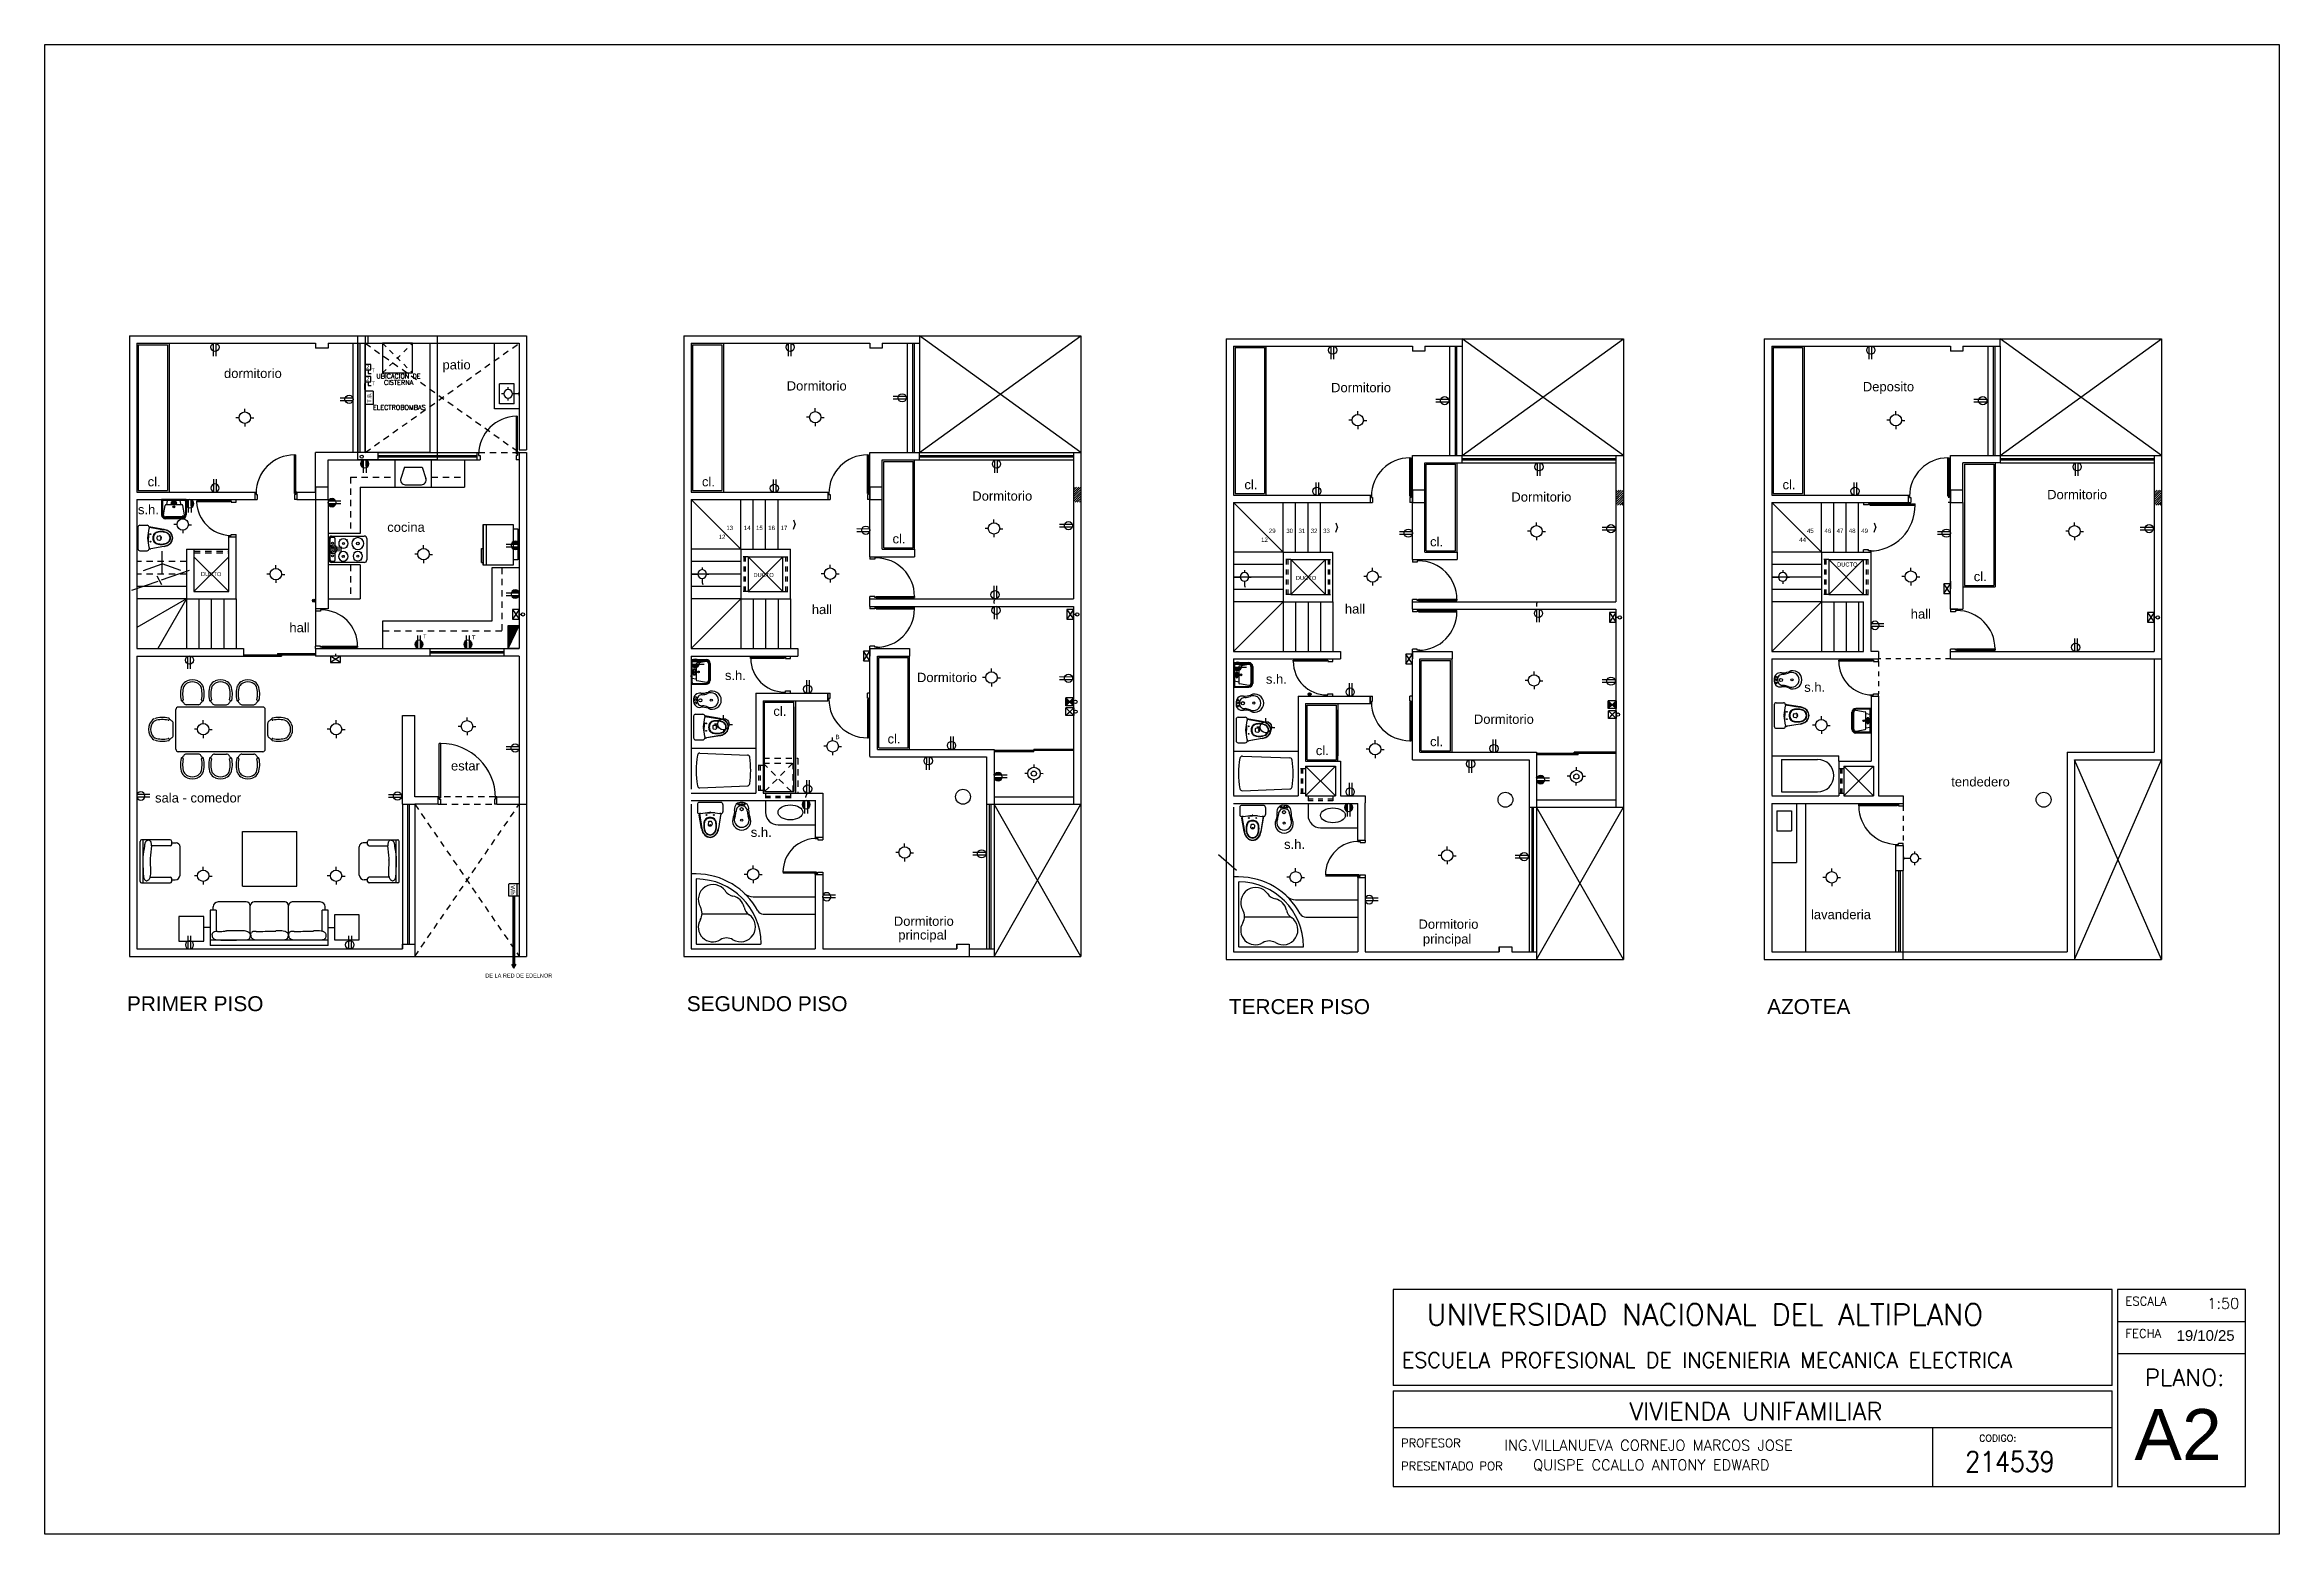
# Model space of a CAD drawing. Extents: x 113.5 to 158.5, y 213.2 to 243.2.
import ezdxf

# ---------------------------------------------------------------- set-up
doc = ezdxf.new("R2010")
doc.units = 0
doc.header["$LTSCALE"] = 0.02
doc.header["$MEASUREMENT"] = 0
for name, pattern in [('DASHED', [0.75, 0.5, -0.25]), ('DASHED2', [0.375, 0.25, -0.125]), ('HIDDEN', [9.525, 6.35, -3.175]), ('TIMBRE', [25.5, 12, -3, 0.5, -3, 0.5, -3, 0.5, -3])]:
    doc.linetypes.add(name, pattern=pattern)
doc.layers.get('0').update_dxf_attribs({"linetype": 'CONTINUOUS'})
for name, color, linetype in [('01', 1, 'CONTINUOUS'), ('02', 2, 'CONTINUOUS'), ('03', 3, 'CONTINUOUS'), ('04', 3, 'CONTINUOUS'), ('5ACHU', 5, 'CONTINUOUS'), ('CABLE', 2, 'CONTINUOUS'), ('CASC', 1, 'CONTINUOUS'), ('CISTERNA', 2, 'CONTINUOUS'), ('COTA', 1, 'CONTINUOUS'), ('COTAS', 1, 'CONTINUOUS'), ('ELECTRICAS', 3, 'CONTINUOUS'), ('ESCALERA', 2, 'CONTINUOUS'), ('FORMATO', 4, 'CONTINUOUS'), ('LINEA2', 2, 'CONTINUOUS'), ('MUEBLES', 21, 'CONTINUOUS'), ('PARED', 6, 'CONTINUOUS'), ('PUERTA', 1, 'CONTINUOUS'), ('SANITARIOS', 2, 'CONTINUOUS'), ('SEGMENTADA', 3, 'HIDDEN'), ('TEXTO', 1, 'CONTINUOUS'), ('TEXTURALAJA', 1, 'CONTINUOUS'), ('TITULO', 4, 'CONTINUOUS'), ('TOMACORRIENTE', 3, 'DASHED2'), ('VENTANA', 2, 'CONTINUOUS')]:
    doc.layers.add(name, color=color, linetype=linetype)
doc.styles.add('ARIAL', font='arial.ttf')
doc.styles.add('F-1', font='arial.ttf', dxfattribs={"height": 0.3})
doc.styles.add('ROMANS', font='romans.shx', dxfattribs={"width": 1.2, "height": 0.095})
doc.styles.add('SIMPLEX', font='simplex.shx')
doc.styles.get("Standard").update_dxf_attribs({"font": 'arial.ttf'})

msp = doc.modelspace()

# ---------------------------------------------------------------- texts
at = {"color": 1, "linetype": 'ByBlock', "char_height": 0.0875, "attachment_point": 5}
for s, insert in [('\\A1;12', (127.122, 233.326)), ('\\A1;12', (138.046, 233.267)), ('44', (148.883, 233.267))]:
    msp.add_mtext(s, dxfattribs=dict(at, insert=insert))
at = {"layer": '03', "color": 3, "ltscale": 0.25, "style": 'F-1', "text_generation_flag": 2}
for rotation, p in [(0.1146, (120.13, 236.639)), (0.1068, (120.138, 236.379))]:
    msp.add_text('T', height=0.08, rotation=rotation, dxfattribs=at).set_placement(p)
at = {"layer": '03', "color": 2, "ltscale": 0.25, "style": 'F-1'}
msp.add_text('DE LA RED DE EDELNOR', height=0.08, dxfattribs=at).set_placement((122.356, 224.45))
at = {"layer": 'CISTERNA', "color": 4, "style": 'F-1', "flags": 4}
msp.add_attdef('A2', (155.564, 214.731), '', height=1.029, dxfattribs=at)
at = {"layer": 'ELECTRICAS', "color": 3, "ltscale": 0.25, "style": 'F-1'}
for s, rotation, p in [('2', 359.7689, (119.957, 236.706)), ('2', 359.7689, (119.957, 236.463)), ('T.B.', 89.9944, (120.057, 236.027))]:
    msp.add_text(s, height=0.08, rotation=rotation, dxfattribs=at).set_placement(p)
for s, height, p in [('T', 0.08, (121.105, 231.285)), ('T', 0.08, (122.087, 231.261)), ('B', 0.09, (129.406, 229.251))]:
    msp.add_text(s, height=height, dxfattribs=at).set_placement(p)
at = {"layer": 'ELECTRICAS', "color": 4, "ltscale": 0.25, "style": 'F-1'}
msp.add_text('Wh', height=0.09, rotation=270, dxfattribs=at).set_placement((122.863, 226.308))
at = {"layer": 'FORMATO', "color": 40, "style": 'SIMPLEX'}
for s, height, p in [('UNIVERSIDAD NACIONAL DEL ALTIPLANO ', 0.42879, (141.309, 217.451)), ('VIVIENDA UNIFAMILIAR', 0.35794, (145.397, 215.535))]:
    msp.add_text(s, height=height, dxfattribs=at).set_placement(p)
at = {"layer": 'FORMATO', "style": 'ARIAL'}
msp.add_text('19/10/25', height=0.2144, dxfattribs=at).set_placement((156.416, 217.134))
at = {"layer": 'TEXTO', "color": 1}
for s, p in [('13', (127.21, 233.462)), ('16', (128.053, 233.462)), ('14', (127.562, 233.462)), ('15', (127.807, 233.462)), ('17', (128.302, 233.462)), ('29', (138.134, 233.403)), ('30', (138.486, 233.403)), ('31', (138.731, 233.403)), ('32', (138.977, 233.403)), ('33', (139.226, 233.403)), ('45', (148.97, 233.403)), ('46', (149.323, 233.403)), ('47', (149.568, 233.403)), ('48', (149.813, 233.403)), ('49', (150.063, 233.403))]:
    msp.add_text(s, height=0.0875, dxfattribs=at).set_placement(p)
at = {"layer": 'TEXTO', "color": 4}
for p in [(149.577, 232.728), (116.63, 232.535), (127.754, 232.515), (138.678, 232.456)]:
    msp.add_text('DUCTO', height=0.0827, dxfattribs=at).set_placement(p)
at = {"layer": 'TITULO'}
for s, height, p in [('dormitorio', 0.1875, (117.093, 236.525)), ('patio', 0.1875, (121.493, 236.698)), ('Dormitorio', 0.1875, (128.425, 236.273)), ('Dormitorio', 0.1875, (139.387, 236.238)), ('Deposito', 0.1875, (150.095, 236.257)), ('cl.', 0.1875, (115.556, 234.343)), ('cl.', 0.1875, (126.718, 234.343)), ('cl.', 0.1875, (137.642, 234.284)), ('cl.', 0.1875, (148.479, 234.284)), ('Dormitorio', 0.1875, (132.162, 234.055)), ('Dormitorio', 0.1875, (143.018, 234.036)), ('Dormitorio', 0.1875, (153.807, 234.084)), ('s.h.', 0.1875, (115.361, 233.781)), ('cocina', 0.1875, (120.38, 233.427)), ('cl.', 0.1875, (130.556, 233.194)), ('cl.', 0.1875, (141.38, 233.135)), ('cl.', 0.1875, (152.329, 232.434)), ('hall', 0.1875, (128.93, 231.77)), ('hall', 0.1875, (139.665, 231.782)), ('hall', 0.1875, (151.06, 231.679)), ('hall', 0.1875, (118.41, 231.405)), ('s.h.', 0.1875, (127.181, 230.443)), ('Dormitorio', 0.1875, (131.048, 230.401)), ('s.h.', 0.1875, (138.075, 230.368)), ('s.h.', 0.1875, (148.915, 230.205)), ('cl.', 0.1875, (128.156, 229.721)), ('Dormitorio', 0.1875, (142.263, 229.56)), ('cl.', 0.1875, (130.456, 229.164)), ('cl.', 0.1875, (139.08, 228.93)), ('cl.', 0.1875, (141.38, 229.11)), ('estar', 0.1875, (121.664, 228.621)), ('sala - comedor', 0.1875, (115.705, 227.976)), ('tendedero', 0.1875, (151.876, 228.299)), ('s.h.', 0.1875, (127.701, 227.284)), ('s.h.', 0.1875, (138.441, 227.041)), ('Dormitorio', 0.1875, (130.582, 225.492)), ('Dormitorio', 0.1875, (141.147, 225.432)), ('lavanderia', 0.1875, (149.051, 225.626)), ('principal', 0.1875, (130.672, 225.216)), ('principal', 0.1875, (141.237, 225.134)), ('PRIMER PISO', 0.3, (115.139, 223.774)), ('SEGUNDO PISO', 0.3, (126.413, 223.774)), ('TERCER PISO', 0.3, (137.33, 223.715)), ('AZOTEA', 0.3, (148.168, 223.715))]:
    msp.add_text(s, height=height, dxfattribs=at).set_placement(p)
at = {"layer": 'TITULO', "style": 'ROMANS'}
for s, p in [('UBICACION DE ', (120.161, 236.514)), ('CISTERNA', (120.315, 236.387)), ('ELECTROBOMBAS', (120.093, 235.885))]:
    msp.add_text(s, height=0.095, dxfattribs=at).set_placement(p)
at = {"layer": 'TOMACORRIENTE', "color": 3, "style": 'SIMPLEX'}
for s, height, p in [('ESCALA', 0.1716, (155.383, 217.847)), ('FECHA', 0.1716, (155.383, 217.197)), ('PLANO:', 0.3398, (155.774, 216.226))]:
    msp.add_text(s, height=height, dxfattribs=at).set_placement(p)
at = {"layer": 'TOMACORRIENTE', "color": 4, "style": 'SIMPLEX'}
for s, p in [('1:50', (157.032, 217.781)), ('ING.VILLANUEVA CORNEJO MARCOS JOSE ', (142.875, 214.924)), ('QUISPE CCALLO ANTONY EDWARD', (143.456, 214.528))]:
    msp.add_text(s, height=0.2144, dxfattribs=at).set_placement(p)
at = {"layer": 'TOMACORRIENTE', "color": 40, "style": 'SIMPLEX'}
for s, height, p in [('ESCUELA PROFESIONAL DE INGENIERIA MECANICA ELECTRICA', 0.30474, (140.816, 216.593)), ('PROFESOR ', 0.1716, (140.793, 214.99)), ('CODIGO:', 0.1394, (152.438, 215.104)), ('PRESENTADO POR ', 0.17164, (140.793, 214.528))]:
    msp.add_text(s, height=height, dxfattribs=at).set_placement(p)
at = {"layer": 'TOMACORRIENTE', "color": 3, "style": 'SIMPLEX', "width": 0.85}
msp.add_text('214539', height=0.4104, dxfattribs=at).set_placement((152.16, 214.498))

# ---------------------------------------------------------------- blocks, each defined once
blk = doc.blocks.new('10')
at = {"color": 1}
for p, q in [((0.248, 0), (-0.248, 0)), ((-0.248, 0), (-0.248, -0.308)), ((-0.086, -0.017), (-0.086, 0)), ((0.086, -0.017), (0.086, 0)), ((0.248, 0), (0.248, -0.308)), ((-0.231, -0.034), (-0.231, -0.308)), ((0.214, -0.017), (-0.214, -0.017)), ((-0.211, -0.308), (-0.178, -0.117)), ((0.171, -0.348), (-0.171, -0.348)), ((0.171, -0.368), (-0.171, -0.368)), ((0.171, -0.385), (-0.171, -0.385)), ((0.161, -0.103), (-0.161, -0.103)), ((-0.144, -0.103), (-0.129, -0.017)), ((-0.1, -0.003), (-0.071, -0.003)), ((-0.1, -0.013), (-0.071, -0.013)), ((0.04, -0.044), (-0.04, -0.044)), ((0.04, -0.051), (-0.04, -0.051)), ((-0.005, -0.079), (-0.04, -0.079)), ((-0.005, -0.086), (-0.04, -0.086)), ((-0.005, -0.064), (-0.005, -0.093)), ((0.005, -0.064), (0.005, -0.093)), ((0.04, -0.079), (0.005, -0.079)), ((0.04, -0.086), (0.005, -0.086)), ((0.1, -0.003), (0.071, -0.003)), ((0.1, -0.013), (0.071, -0.013)), ((0.144, -0.103), (0.129, -0.017)), ((0.211, -0.308), (0.178, -0.117)), ((0.231, -0.034), (0.231, -0.308))]:
    blk.add_line(p, q, dxfattribs=at)
for radius in [0.0181, 0.00883]:
    blk.add_circle((0, -0.145), radius, dxfattribs=at)
for centre, radius, start, end in [((-0.171, -0.308), 0.077, 180, 270), ((-0.214, -0.034), 0.0171, 90, 180), ((-0.171, -0.308), 0.0599, 180, 270), ((-0.171, -0.308), 0.0399, 180, 270), ((-0.161, -0.12), 0.0171, 90, 170.2818), ((-0.1, -0.008), 0.00534, 90, 270), ((-0.071, -0.008), 0.00534, 270, 90), ((-0.04, -0.065), 0.0211, 90, 270), ((-0.04, -0.065), 0.0144, 90, 270), ((0, -0.064), 0.00534, 0, 180), ((0, -0.093), 0.00534, 180, 0), ((0.04, -0.065), 0.0211, 270, 90), ((0.04, -0.065), 0.0144, 270, 90), ((0.071, -0.008), 0.00534, 90, 270), ((0.1, -0.008), 0.00534, 270, 90), ((0.161, -0.12), 0.0171, 9.7182, 90), ((0.171, -0.308), 0.0599, 270, 0), ((0.171, -0.308), 0.077, 270, 0), ((0.171, -0.308), 0.0399, 270, 0), ((0.214, -0.034), 0.0171, 0, 90)]:
    blk.add_arc(centre, radius, start, end, dxfattribs=at)
blk = doc.blocks.new('12')
at = {"layer": 'COTA'}
blk.add_line((0.49, -0.727), (0.49, -0.263), dxfattribs=at)
at = {"layer": 'MUEBLES', "color": 1}
for p, q in [((0, 0.217), (0, -0.217)), ((0.04, 0.257), (0.186, 0.257)), ((0.198, 0.006), (0.226, 0.192)), ((0.211, 0.096), (0.211, 0)), ((0.226, 0.217), (0.226, 0.192)), ((0.226, 0.216), (0.524, 0.166)), ((0.526, 0.172), (0.259, 0.218)), ((0.399, 0.036), (0.437, 0.041)), ((0.04, -0.257), (0.186, -0.257)), ((0.226, -0.192), (0.198, -0.006)), ((0.211, -0.096), (0.211, 0)), ((0.226, -0.216), (0.524, -0.166)), ((0.226, -0.192), (0.226, -0.217)), ((0.526, -0.172), (0.259, -0.218)), ((0.399, -0.036), (0.437, -0.042)), ((0.478, 0), (0.478, 0)), ((0.478, 0), (0.478, 0)), ((0.478, 0), (0.478, 0)), ((0.478, 0), (0.478, 0)), ((0.478, 0), (0.478, 0)), ((0.478, 0), (0.478, 0)), ((0.478, 0), (0.478, 0)), ((0.478, 0), (0.478, 0))]:
    blk.add_line(p, q, dxfattribs=at)
for centre in [(0.253, 0.075), (0.253, -0.075)]:
    blk.add_circle(centre, 0.008, dxfattribs=at)
for centre, radius, start, end in [((0.04, 0.217), 0.04, 90, 180), ((0.186, 0.217), 0.04, 0, 90), ((0.238, 0), 0.04, 171.6858, 188.3224), ((0.233, 0.07), 0.15, 80.2071, 92.9611), ((0.434, 0.006), 0.132, 142.554, 182.5334), ((0.454, 0.003), 0.138, 145.9958, 181.3648), ((0.424, -0.007), 0.132, 97.705, 135.6982), ((0.427, -0.005), 0.123, 97.7071, 135.993), ((0.489, 0), 0.105, 166.2304, 180), ((0.401, 0.021), 0.015, 97.7652, 166.2304), ((0.468, -0.299), 0.428, 88.5821, 98.2413), ((0.481, -0.365), 0.487, 90.3239, 98.295), ((0.44, 0.017), 0.025, 53.8168, 97.7652), ((0.47, 0), 0.0178, 164.4486, 180), ((0.465, 0.001), 0.0128, 146.1046, 164.4486), ((0.428, 0), 0.0456, 0, 53.8168), ((0.462, 0.003), 0.00917, 121.6548, 146.1046), ((0.46, 0.006), 0.00553, 90, 121.6548), ((0.46, 0.006), 0.00553, 58.3452, 90), ((0.459, 0.003), 0.00917, 33.8954, 58.3452), ((0.456, 0.001), 0.0128, 15.5514, 33.8954), ((0.451, 0), 0.0178, 360, 15.5514), ((0.475, -0.15), 0.279, 75.0071, 89.3331), ((0.475, -0.159), 0.281, 75.8067, 89.3181), ((0.476, -0.122), 0.292, 71.5678, 80.4152), ((0.476, -0.12), 0.296, 71.1915, 80.2071), ((0.513, -0.033), 0.15, 47.8845, 78.1333), ((0.513, -0.034), 0.157, 47.1692, 77.2746), ((0.511, -0.037), 0.2, 43.8873, 73.4946), ((0.511, -0.037), 0.206, 43.507, 73.073), ((0.534, -0.006), 0.115, 2.8715, 46.5577), ((0.535, -0.006), 0.122, 2.76, 45.8858), ((0.538, -0.006), 0.159, 2.2523, 42.8254), ((0.539, -0.006), 0.165, 2.1936, 42.4727), ((0.04, -0.217), 0.04, 180, 270), ((0.186, -0.217), 0.04, 270, 0), ((0.233, -0.07), 0.15, 267.034, 279.7929), ((0.434, -0.006), 0.132, 177.4666, 217.446), ((0.454, -0.003), 0.138, 178.6352, 214.0042), ((0.424, 0.006), 0.132, 224.3018, 262.295), ((0.427, 0.005), 0.123, 224.007, 262.2929), ((0.489, 0), 0.105, 180, 193.7696), ((0.401, -0.022), 0.015, 193.7696, 262.2348), ((0.468, 0.299), 0.428, 261.7587, 271.4179), ((0.481, 0.365), 0.487, 261.705, 269.6761), ((0.44, -0.017), 0.025, 262.2348, 306.1832), ((0.47, 0), 0.0178, 180, 195.5514), ((0.465, -0.001), 0.0128, 195.5514, 213.8954), ((0.428, 0), 0.0456, 306.1832, 0), ((0.462, -0.003), 0.00917, 213.8954, 238.3452), ((0.46, -0.007), 0.00553, 238.3452, 270), ((0.46, -0.007), 0.00553, 270, 301.6548), ((0.459, -0.003), 0.00917, 301.6548, 326.1046), ((0.456, -0.001), 0.0128, 326.1046, 344.4486), ((0.451, 0), 0.0178, 344.4486, 0), ((0.475, 0.159), 0.281, 270.6819, 284.1933), ((0.475, 0.15), 0.279, 270.6669, 284.9929), ((0.476, 0.122), 0.292, 279.5848, 288.4322), ((0.476, 0.12), 0.296, 279.7929, 288.8085), ((0.513, 0.033), 0.15, 281.8667, 312.1155), ((0.513, 0.034), 0.157, 282.7254, 312.8308), ((0.511, 0.036), 0.2, 286.5054, 316.1127), ((0.511, 0.037), 0.206, 286.927, 316.493), ((0.534, 0.006), 0.115, 313.4423, 357.1285), ((0.535, 0.006), 0.122, 314.1142, 357.24), ((0.538, 0.006), 0.159, 317.1746, 357.7477), ((0.539, 0.006), 0.165, 317.5273, 357.8064)]:
    blk.add_arc(centre, radius, start, end, dxfattribs=at)
blk = doc.blocks.new('A$C66DD50C7')
at = {"layer": '02', "color": 4}
for p, q in [((0.064, 0.179), (0, 0.179)), ((0.179, 0.294), (0.179, 0.359)), ((0.179, 0.064), (0.179, 0)), ((0.294, 0.173), (0.359, 0.173))]:
    blk.add_line(p, q, dxfattribs=at)
blk.add_circle((0.179, 0.179), 0.115, dxfattribs=at)
blk = doc.blocks.new('A$C02662C4E')
at = {"layer": '04', "color": 3, "ltscale": 0.25}
for p, q in [((0, 0.115), (0.255, 0.114)), ((0, 0.06), (0.255, 0.06))]:
    blk.add_line(p, q, dxfattribs=at)
blk.add_circle((0.179, 0.083), 0.0828, dxfattribs=at)
blk = doc.blocks.new('A$C0B137B04')
at = {"layer": 'ELECTRICAS', "linetype": 'HIDDEN', "ltscale": 0.15}
h = blk.add_hatch(color=3, dxfattribs=at)
h.paths.add_polyline_path([(0.102, 0.114), (0.255, 0.114, 0.668865)])
h.paths.add_polyline_path([(0.258, 0.06), (0.099, 0.06, 0.755197)])
at = {"layer": '04', "color": 3, "ltscale": 0.25}
for p, q in [((0, 0.115), (0.255, 0.114)), ((0, 0.06), (0.258, 0.06))]:
    blk.add_line(p, q, dxfattribs=at)
blk.add_circle((0.179, 0.083), 0.0828, dxfattribs=at)
blk = doc.blocks.new('A$C319E3F1D')
at = {"layer": 'ELECTRICAS', "color": 4, "ltscale": 0.25}
for p, q in [((0, 0.104), (0, 0.166)), ((0.222, 0.223), (0.222, 0.27)), ((0.223, 0), (0.223, 0.047)), ((0.309, 0.138), (0.357, 0.138))]:
    blk.add_line(p, q, dxfattribs=at)
at = {"layer": 'ELECTRICAS', "color": 4, "linetype": 'Continuous', "ltscale": 0.25}
blk.add_line((0, 0.135), (0.133, 0.135), dxfattribs=at)
at = {"layer": 'ELECTRICAS', "color": 4, "ltscale": 0.25}
blk.add_circle((0.221, 0.134), 0.088, dxfattribs=at)
blk = doc.blocks.new('A$C678C3BC0')
at = {"layer": '04', "color": 3, "ltscale": 0.25}
for p, q in [((0, 0.121), (0.252, 0.121)), ((0, 0.087), (0.261, 0.087)), ((0, 0.048), (0.253, 0.047))]:
    blk.add_line(p, q, dxfattribs=at)
blk.add_circle((0.179, 0.083), 0.0828, dxfattribs=at)
blk = doc.blocks.new('A$C1D887087')
at = {"layer": 'ELECTRICAS', "color": 3, "ltscale": 0.15}
for p, q in [((0, 0), (0.132, 0.196)), ((0.132, 0), (0, 0.196))]:
    blk.add_line(p, q, dxfattribs=at)
at = {"layer": 'ELECTRICAS', "color": 3}
blk.add_lwpolyline([(0.132, 0.196), (0, 0.196), (0, 0), (0.132, 0)], close=True, dxfattribs=at)
blk = doc.blocks.new('A$C6F7B4CBE')
at = {"layer": 'CABLE', "color": 4}
for p, q in [((0.059, 0.184), (0, 0.184)), ((0.184, 0.309), (0.184, 0.368)), ((0.184, 0), (0.184, 0.059)), ((0.368, 0.184), (0.309, 0.184))]:
    blk.add_line(p, q, dxfattribs=at)
for centre, radius in [((0.184, 0.184), 0.125), ((0.183, 0.183), 0.052)]:
    blk.add_circle(centre, radius, dxfattribs=at)
blk = doc.blocks.new('A5')
at = {"layer": '01', "color": 2}
blk.add_circle((0.194, 0.079), 0.0334, dxfattribs=at)
at = {"layer": '04', "color": 43, "ltscale": 0.25}
for p, q in [((0.157, 0.157), (0, 0.157)), ((0, 0), (0, 0.157)), ((0, 0.157), (0.157, 0)), ((0.157, 0.157), (0, 0)), ((0.157, 0), (0, 0))]:
    blk.add_line(p, q, dxfattribs=at)
at = {"layer": '04', "color": 43, "linetype": 'Continuous', "ltscale": 0.25}
for p, q in [((0, 0), (0, 0.157)), ((0, 0.157), (0.078, 0.079)), ((0.078, 0.079), (0, 0)), ((0.079, 0.079), (0.157, 0.157)), ((0.079, 0.079), (0.157, 0.157)), ((0.157, 0), (0.079, 0.079)), ((0.157, 0), (0.079, 0.079)), ((0.157, 0.157), (0.157, 0)), ((0.157, 0.157), (0.157, 0))]:
    blk.add_line(p, q, dxfattribs=at)

# ---------------------------------------------------------------- hatches: boundary and pattern name
at = {"layer": '02'}
msp.add_hatch(color=4, dxfattribs=at).paths.add_polyline_path([(138.985, 230.157, 1), (138.926, 230.157, 1)])
at = {"layer": 'ELECTRICAS'}
msp.add_hatch(color=4, dxfattribs=at).paths.add_polyline_path([(118.933, 232.041, 1), (118.874, 232.041, 1)])
at = {"layer": 'ELECTRICAS', "ltscale": 0.15}
msp.add_hatch(color=256, dxfattribs=at).paths.add_polyline_path([(123.038, 231.538), (122.816, 231.538), (122.816, 231.076)])
at = {"layer": 'ELECTRICAS', "ltscale": 0.25}
h = msp.add_hatch(color=43, dxfattribs=at)
h.paths.add_polyline_path([(134.044, 230.082), (134.044, 229.925), (134.122, 230.003)])
h.paths.add_polyline_path([(134.201, 230.082), (134.122, 230.003), (134.201, 229.925)])
h = msp.add_hatch(color=43, dxfattribs=at)
h.paths.add_polyline_path([(144.968, 230.023), (144.968, 229.866), (145.046, 229.944)])
h.paths.add_polyline_path([(145.125, 230.023), (145.046, 229.944), (145.125, 229.866)])
at = {"layer": 'ELECTRICAS', "linetype": 'TIMBRE'}
h = msp.add_hatch(color=2, dxfattribs=at)
h.paths.add_polyline_path([(122.919, 225.05), (122.932, 225.031), (122.932, 226.09), (122.919, 226.09)])
h.paths.add_polyline_path([(122.919, 224.655), (122.926, 224.642), (122.932, 224.653), (122.932, 225.031), (122.919, 225.05)])
at = {"layer": 'VENTANA'}
h = msp.add_hatch(dxfattribs=at)
h.set_pattern_fill('ANSI31', color=1, scale=0.01, style=0)
h.set_pattern_definition([(45, (-12.641943, -5.973273), (-0.0224506403, 0.0224506403), [])])
h.paths.add_polyline_path([(134.2, 234.026), (134.35, 234.026), (134.35, 234.326), (134.2, 234.326)])
h = msp.add_hatch(dxfattribs=at)
h.set_pattern_fill('ANSI31', color=1, scale=0.01, style=0)
h.set_pattern_definition([(45, (-1.717993, -6.032266), (-0.0224506403, 0.0224506403), [])])
h.paths.add_polyline_path([(145.124, 233.967), (145.274, 233.967), (145.274, 234.267), (145.124, 234.267)])
h = msp.add_hatch(dxfattribs=at)
h.set_pattern_fill('ANSI31', color=1, scale=0.01, style=0)
h.set_pattern_definition([(45, (9.11868, -6.032266), (-0.0224506403, 0.0224506403), [])])
h.paths.add_polyline_path([(155.961, 233.967), (156.111, 233.967), (156.111, 234.267), (155.961, 234.267)])

# ---------------------------------------------------------------- linework, layer by layer
at = {"color": 1}
for p, q in [((119.208, 232.861), (119.208, 233.291)), ((119.228, 232.861), (119.228, 233.291)), ((119.258, 233.341), (119.918, 233.341)), ((119.258, 233.321), (119.308, 233.321)), ((119.328, 233.301), (119.328, 232.851)), ((119.419, 233.113), (119.44, 233.134)), ((119.42, 233.27), (119.441, 233.249)), ((119.576, 233.112), (119.555, 233.134)), ((119.577, 233.269), (119.556, 233.249)), ((119.691, 233.285), (119.714, 233.263)), ((119.694, 233.094), (119.716, 233.118)), ((119.882, 233.289), (119.86, 233.265)), ((119.885, 233.098), (119.862, 233.12)), ((119.968, 233.291), (119.968, 232.861)), ((119.308, 232.831), (119.258, 232.831)), ((119.918, 232.811), (119.258, 232.811)), ((119.417, 232.855), (119.439, 232.875)), ((119.419, 233.012), (119.439, 232.991)), ((119.576, 233.011), (119.554, 232.991)), ((119.574, 232.854), (119.554, 232.875)), ((119.709, 232.859), (119.73, 232.879)), ((119.71, 233.016), (119.73, 232.994)), ((119.867, 233.014), (119.846, 232.994)), ((119.866, 232.857), (119.846, 232.878)), ((149.876, 229.452), (149.876, 229.794)), ((149.893, 229.452), (149.893, 229.794)), ((149.913, 229.452), (149.913, 229.794)), ((150.261, 229.871), (149.953, 229.871)), ((150.227, 229.854), (149.953, 229.854)), ((149.953, 229.834), (150.144, 229.801)), ((150.158, 229.461), (150.158, 229.784)), ((150.158, 229.767), (150.244, 229.752)), ((150.197, 229.628), (150.168, 229.628)), ((150.197, 229.618), (150.168, 229.618)), ((150.175, 229.628), (150.175, 229.663)), ((150.175, 229.583), (150.175, 229.618)), ((150.182, 229.628), (150.182, 229.663)), ((150.182, 229.583), (150.182, 229.618)), ((150.21, 229.583), (150.21, 229.663)), ((150.217, 229.583), (150.217, 229.663)), ((150.244, 229.409), (150.244, 229.837)), ((150.244, 229.708), (150.261, 229.708)), ((150.244, 229.537), (150.261, 229.537)), ((150.247, 229.723), (150.247, 229.694)), ((150.247, 229.522), (150.247, 229.552)), ((150.258, 229.723), (150.258, 229.694)), ((150.258, 229.522), (150.258, 229.552)), ((150.261, 229.375), (150.261, 229.871)), ((149.953, 229.412), (150.144, 229.445)), ((150.227, 229.392), (149.953, 229.392)), ((150.261, 229.375), (149.953, 229.375)), ((150.158, 229.479), (150.244, 229.494))]:
    msp.add_line(p, q, dxfattribs=at)
for centre, radius in [((119.278, 233.201), 0.02), ((119.278, 233.116), 0.02), ((119.498, 233.191), 0.02), ((119.788, 233.191), 0.0251), ((119.278, 233.031), 0.02), ((119.278, 232.946), 0.02), ((119.496, 232.933), 0.02), ((119.788, 232.936), 0.02), ((150.115, 229.623), 0.0181), ((150.115, 229.623), 0.00883)]:
    msp.add_circle(centre, radius, dxfattribs=at)
for centre, radius, start, end in [((119.258, 233.291), 0.05, 90, 180), ((119.258, 233.291), 0.03, 90, 180), ((119.308, 233.301), 0.02, 0, 90), ((119.498, 233.191), 0.095, 138.017, 221.983), ((119.498, 233.191), 0.095, 48.017, 131.983), ((119.498, 233.191), 0.095, 228.017, 311.983), ((119.498, 233.191), 0.095, 318.017, 41.983), ((119.788, 233.191), 0.119, 138.017, 221.983), ((119.788, 233.191), 0.119, 48.017, 131.983), ((119.788, 233.191), 0.119, 228.017, 311.983), ((119.788, 233.191), 0.119, 318.017, 41.983), ((119.918, 233.291), 0.05, 0, 90), ((119.258, 232.861), 0.05, 180, 270), ((119.258, 232.861), 0.03, 180, 270), ((119.308, 232.851), 0.02, 270, 0), ((119.496, 232.933), 0.095, 138.017, 221.983), ((119.496, 232.933), 0.095, 48.017, 131.983), ((119.496, 232.933), 0.095, 228.017, 311.983), ((119.496, 232.933), 0.095, 318.017, 41.983), ((119.788, 232.936), 0.095, 138.017, 221.983), ((119.788, 232.936), 0.095, 48.017, 131.983), ((119.788, 232.936), 0.095, 228.017, 311.983), ((119.788, 232.936), 0.095, 318.017, 41.983), ((119.918, 232.861), 0.05, 270, 360), ((149.953, 229.794), 0.077, 90, 180), ((149.953, 229.794), 0.0599, 90, 180), ((149.953, 229.794), 0.0399, 90, 180), ((150.141, 229.784), 0.0171, 0, 80.2818), ((150.168, 229.623), 0.00534, 90, 270), ((150.196, 229.663), 0.0211, 0, 180), ((150.196, 229.583), 0.0211, 180, 0), ((150.196, 229.663), 0.0144, 0, 180), ((150.196, 229.583), 0.0144, 180, 0), ((150.197, 229.623), 0.00534, 270, 90), ((150.227, 229.837), 0.0171, 360, 90), ((150.253, 229.723), 0.00534, 0, 180), ((150.253, 229.694), 0.00534, 180, 0), ((150.253, 229.552), 0.00534, 0, 180), ((150.253, 229.522), 0.00534, 180, 0), ((149.953, 229.452), 0.077, 180, 270), ((149.953, 229.452), 0.0599, 180, 270), ((149.953, 229.452), 0.0399, 180, 270), ((150.141, 229.461), 0.0171, 279.7182, 360), ((150.227, 229.409), 0.0171, 270, 0)]:
    msp.add_arc(centre, radius, start, end, dxfattribs=at)
at = {"layer": '01', "color": 1, "linetype": 'HIDDEN', "ltscale": 0.015}
for p, q in [((120.288, 237.226), (120.888, 236.626)), ((120.288, 236.626), (120.888, 237.226))]:
    msp.add_line(p, q, dxfattribs=at)
at = {"layer": '01', "color": 1}
msp.add_line((130.1, 234.076), (130.25, 234.076), dxfattribs=at)
at = {"layer": '01', "linetype": 'Continuous'}
for p, q in [((155.118, 218.167), (140.636, 218.167)), ((140.636, 218.167), (140.636, 216.236)), ((155.118, 216.236), (155.118, 218.167)), ((155.225, 218.167), (155.225, 214.198)), ((157.8, 218.167), (155.225, 218.167)), ((157.8, 214.198), (157.8, 218.167)), ((155.225, 217.523), (157.8, 217.523)), ((155.225, 216.88), (157.8, 216.88)), ((155.118, 216.236), (140.636, 216.236)), ((140.636, 216.129), (155.118, 216.129)), ((140.636, 216.129), (140.636, 214.198)), ((155.118, 214.198), (155.118, 216.129)), ((155.118, 215.385), (140.636, 215.385)), ((151.497, 215.385), (151.497, 214.198)), ((140.636, 214.198), (155.118, 214.198)), ((155.225, 214.198), (157.8, 214.198))]:
    msp.add_line(p, q, dxfattribs=at)
at = {"layer": '01', "color": 1, "ltscale": 0.5}
msp.add_lwpolyline([(120.288, 236.626), (120.888, 236.626), (120.888, 237.226), (120.288, 237.226)], close=True, dxfattribs=at)
at = {"layer": '01', "color": 1}
for points in [[(118.938, 234.076), (119.188, 234.076), (119.188, 234.326), (118.938, 234.326)], [(130.1, 234.076), (130.35, 234.076), (130.35, 234.326), (130.1, 234.326)], [(130.1, 234.076), (130.35, 234.076), (130.35, 234.326), (130.1, 234.326)], [(141.024, 234.017), (141.274, 234.017), (141.274, 234.267), (141.024, 234.267)], [(151.861, 234.017), (152.111, 234.017), (152.111, 234.267), (151.861, 234.267)]]:
    msp.add_lwpolyline(points, close=True, dxfattribs=at)
at = {"layer": '01', "color": 2}
for centre in [(123.112, 231.763), (134.275, 231.763), (145.199, 231.704), (156.035, 231.704), (134.241, 229.805)]:
    msp.add_circle(centre, 0.0334, dxfattribs=at)
at = {"layer": '02', "color": 4}
msp.add_circle((138.956, 230.157), 0.0297, dxfattribs=at)
at = {"layer": '04', "color": 3, "ltscale": 0.25}
for p, q in [((119.938, 236.26), (119.938, 235.993)), ((120.096, 236.26), (119.938, 236.26)), ((119.938, 236.26), (119.938, 235.993)), ((119.994, 236.686), (119.995, 236.613)), ((119.994, 236.446), (119.995, 236.373)), ((119.995, 236.613), (120.058, 236.613)), ((120.096, 236.26), (120.096, 235.993)), ((120.096, 235.993), (119.938, 235.993)), ((148.261, 227.659), (148.261, 227.555))]:
    msp.add_line(p, q, dxfattribs=at)
at = {"layer": '04', "color": 43, "ltscale": 0.25}
for p, q in [((134.204, 229.883), (134.047, 229.883)), ((134.047, 229.726), (134.047, 229.883)), ((134.047, 229.883), (134.204, 229.726)), ((134.204, 229.883), (134.047, 229.726)), ((134.204, 229.726), (134.047, 229.726))]:
    msp.add_line(p, q, dxfattribs=at)
at = {"layer": '04', "color": 43, "linetype": 'Continuous', "ltscale": 0.25}
for p, q in [((134.047, 229.726), (134.047, 229.883)), ((134.047, 229.883), (134.126, 229.804)), ((134.126, 229.804), (134.047, 229.726)), ((134.126, 229.805), (134.204, 229.883)), ((134.126, 229.805), (134.204, 229.883)), ((134.204, 229.726), (134.126, 229.805)), ((134.204, 229.726), (134.126, 229.805)), ((134.204, 229.883), (134.204, 229.726)), ((134.204, 229.883), (134.204, 229.726))]:
    msp.add_line(p, q, dxfattribs=at)
at = {"layer": '5ACHU', "color": 1}
msp.add_lwpolyline([(113.482, 213.238), (113.482, 243.238), (158.482, 243.238), (158.482, 213.238)], close=True, dxfattribs=at)
at = {"layer": 'COTAS', "color": 3, "linetype": 'Continuous', "ltscale": 0.2}
msp.add_line((119.338, 230.972), (119.338, 230.926), dxfattribs=at)
at = {"layer": 'COTAS', "color": 2, "linetype": 'Continuous', "ltscale": 0.2}
msp.add_circle((119.867, 234.942), 0.0314, dxfattribs=at)
at = {"layer": 'ELECTRICAS', "color": 3, "linetype": 'TIMBRE'}
for p, q in [((119.995, 236.373), (120.059, 236.373)), ((122.991, 226.342), (122.991, 226.09))]:
    msp.add_line(p, q, dxfattribs=at)
at = {"layer": 'ELECTRICAS', "color": 1}
for p, q in [((117.713, 234.226), (117.713, 234.076)), ((122.738, 231.076), (123.038, 231.076)), ((122.738, 231.076), (123.038, 231.076))]:
    msp.add_line(p, q, dxfattribs=at)
at = {"layer": 'ELECTRICAS', "color": 7, "linetype": 'DASHED2'}
for p, q in [((123.079, 231.763), (123.038, 231.763)), ((134.241, 231.763), (134.2, 231.763)), ((145.165, 231.704), (145.124, 231.704)), ((156.002, 231.704), (155.961, 231.704))]:
    msp.add_line(p, q, dxfattribs=at)
at = {"layer": 'ELECTRICAS', "ltscale": 0.15}
msp.add_line((122.816, 231.076), (123.038, 231.538), dxfattribs=at)
at = {"layer": 'ELECTRICAS', "color": 3, "ltscale": 0.25}
msp.add_line((119.975, 231.076), (120.076, 231.076), dxfattribs=at)
at = {"layer": 'ELECTRICAS', "color": 2, "linetype": 'Continuous'}
msp.add_line((155.961, 230.867), (156.111, 230.867), dxfattribs=at)
at = {"layer": 'ELECTRICAS', "color": 43, "ltscale": 0.25}
for p, q in [((123.038, 230.082), (123.038, 229.925)), ((123.038, 230.082), (123.038, 229.925)), ((134.201, 230.082), (134.044, 230.082)), ((134.044, 229.925), (134.044, 230.082)), ((134.044, 230.082), (134.122, 230.003)), ((134.044, 229.925), (134.044, 230.082)), ((134.044, 230.082), (134.201, 229.925)), ((134.201, 230.082), (134.044, 229.925)), ((134.122, 230.003), (134.044, 229.925)), ((134.122, 230.003), (134.201, 230.082)), ((134.122, 230.003), (134.201, 230.082)), ((134.201, 229.925), (134.122, 230.003)), ((134.201, 229.925), (134.122, 230.003)), ((134.201, 230.082), (134.201, 229.925)), ((134.201, 230.082), (134.201, 229.925)), ((145.125, 230.023), (144.968, 229.866)), ((144.968, 230.023), (145.125, 229.866)), ((144.968, 229.866), (144.968, 230.023)), ((144.968, 230.023), (145.046, 229.944)), ((144.968, 229.866), (144.968, 230.023)), ((145.125, 230.023), (144.968, 230.023)), ((145.046, 229.944), (145.125, 230.023)), ((145.046, 229.944), (145.125, 230.023)), ((145.125, 230.023), (145.125, 229.866)), ((145.125, 230.023), (145.125, 229.866)), ((134.201, 229.925), (134.044, 229.925)), ((145.046, 229.944), (144.968, 229.866)), ((145.125, 229.866), (144.968, 229.866)), ((145.125, 229.866), (145.046, 229.944)), ((145.125, 229.866), (145.046, 229.944))]:
    msp.add_line(p, q, dxfattribs=at)
at = {"layer": 'ELECTRICAS', "color": 3, "linetype": 'TIMBRE'}
for points in [[(119.939, 236.686), (120.05, 236.686), (120.05, 236.795), (119.939, 236.795)], [(119.939, 236.446), (120.05, 236.446), (120.05, 236.556), (119.939, 236.556)]]:
    msp.add_lwpolyline(points, close=True, dxfattribs=at)
at = {"layer": 'ELECTRICAS', "ltscale": 0.15}
msp.add_lwpolyline([(122.816, 231.076), (122.816, 231.538), (123.038, 231.538), (123.038, 231.076)], close=True, dxfattribs=at)
at = {"layer": 'ELECTRICAS', "color": 3, "linetype": 'TIMBRE'}
for points in [[(122.826, 226.342), (123.038, 226.342)], [(123.038, 226.342), (123.038, 226.09), (122.826, 226.09), (122.826, 226.342)]]:
    msp.add_lwpolyline(points, dxfattribs=at)
at = {"layer": 'ELECTRICAS', "color": 4}
msp.add_circle((118.904, 232.041), 0.0297, dxfattribs=at)
at = {"layer": 'ELECTRICAS', "color": 2}
msp.add_circle((134.238, 230.003), 0.0334, dxfattribs=at)
at = {"layer": 'ELECTRICAS', "color": 3, "ltscale": 0.2}
msp.add_arc((120.165, 236.353), 0.245, 157.4735, 202.2568, dxfattribs=at)
at = {"layer": 'ELECTRICAS', "color": 4, "linetype": 'ByBlock'}
for centre in [(126.848, 232.424), (137.772, 232.365)]:
    msp.add_arc(centre, 0.127, 172.5604, 206.0325, dxfattribs=at)
at = {"layer": 'ELECTRICAS', "color": 3, "linetype": 'DASHED', "ltscale": 4}
for centre, radius, start, end in [((132.707, 232.013), 0.109, 143.0758, 232.7069), ((143.631, 231.954), 0.109, 143.0758, 232.7069), ((128.942, 228.065), 0.138, 132.7648, 200.5075), ((131.911, 228.339), 0.72, 14.9916, 16.8087), ((142.835, 228.28), 0.72, 14.9916, 16.8087)]:
    msp.add_arc(centre, radius, start, end, dxfattribs=at)
at = {"layer": 'ESCALERA', "color": 1}
for p, q in [((115.834, 232.458), (116.401, 232.652)), ((115.237, 232.255), (115.767, 232.436)), ((115.742, 232.541), (115.837, 232.369)), ((121.428, 228.067), (121.428, 229.164)), ((121.46, 228.067), (121.46, 229.164)), ((121.404, 228.091), (120.938, 228.091)), ((121.404, 227.941), (120.938, 227.941)), ((121.404, 228.091), (121.428, 228.091)), ((121.404, 227.941), (121.404, 228.091)), ((121.404, 227.941), (121.453, 227.941)), ((121.428, 228.091), (121.428, 228.042)), ((121.46, 228.067), (121.428, 228.067)), ((121.428, 228.042), (121.453, 228.042)), ((121.453, 228.042), (121.453, 227.941)), ((122.538, 228.042), (122.538, 227.941)), ((122.563, 228.042), (122.538, 228.042)), ((122.587, 227.941), (122.538, 227.941)), ((122.563, 228.091), (122.563, 228.042)), ((122.587, 228.091), (122.563, 228.091)), ((122.587, 228.091), (123.038, 228.091)), ((122.587, 227.941), (122.587, 228.091)), ((122.587, 227.941), (123.188, 227.941))]:
    msp.add_line(p, q, dxfattribs=at)
msp.add_arc((121.46, 228.062), 1.102, 0.2576, 90.0394, dxfattribs=at)
at = {"layer": 'LINEA2', "color": 1, "ltscale": 0.5}
for p, q in [((122.311, 232.754), (122.311, 233.576)), ((122.311, 233.576), (122.311, 232.754)), ((122.311, 233.576), (122.914, 233.576)), ((122.381, 232.754), (122.381, 233.576)), ((122.914, 233.576), (122.914, 232.754)), ((122.914, 233.487), (123.012, 233.487)), ((123.012, 233.487), (123.012, 232.86)), ((122.281, 233.092), (122.311, 233.092)), ((122.281, 232.807), (122.281, 233.092)), ((122.281, 232.807), (122.311, 232.807)), ((122.914, 232.754), (122.311, 232.754)), ((123.037, 232.704), (122.488, 232.704)), ((123.012, 232.86), (122.914, 232.86)), ((116.259, 230.024), (116.251, 230.022)), ((116.652, 230.024), (116.66, 230.022)), ((116.827, 230.024), (116.819, 230.022)), ((117.22, 230.024), (117.228, 230.022)), ((117.377, 230.024), (117.369, 230.022)), ((117.77, 230.024), (117.778, 230.022)), ((115.991, 229.645), (115.993, 229.653)), ((116.07, 229.328), (116.07, 229.57)), ((116.123, 229.049), (116.123, 229.849)), ((117.873, 229.899), (116.173, 229.899)), ((116.577, 229.946), (116.334, 229.946)), ((116.902, 229.946), (117.145, 229.946)), ((117.452, 229.946), (117.695, 229.946)), ((117.923, 229.049), (117.923, 229.849)), ((117.977, 229.328), (117.977, 229.57)), ((118.055, 229.645), (118.053, 229.653)), ((115.991, 229.253), (115.993, 229.245)), ((118.055, 229.253), (118.053, 229.245)), ((117.873, 228.999), (116.173, 228.999)), ((116.259, 228.874), (116.251, 228.876)), ((116.577, 228.952), (116.334, 228.952)), ((116.652, 228.874), (116.66, 228.876)), ((116.827, 228.874), (116.819, 228.876)), ((116.902, 228.952), (117.145, 228.952)), ((117.22, 228.874), (117.228, 228.876)), ((117.377, 228.874), (117.369, 228.876)), ((117.452, 228.952), (117.695, 228.952)), ((117.77, 228.874), (117.778, 228.876)), ((117.463, 226.294), (117.463, 227.394)), ((117.463, 227.394), (118.563, 227.394)), ((118.563, 226.294), (118.563, 227.394)), ((115.402, 226.385), (115.402, 227.193)), ((116.011, 227.223), (115.432, 227.223)), ((115.467, 226.355), (115.467, 227.223)), ((116.011, 227.103), (115.633, 227.103)), ((116.041, 227.133), (116.041, 227.193)), ((116.041, 227.163), (116.128, 227.163)), ((116.208, 226.515), (116.208, 227.083)), ((119.818, 226.515), (119.818, 227.083)), ((119.985, 227.163), (119.898, 227.163)), ((119.985, 227.133), (119.985, 227.193)), ((120.015, 227.223), (120.593, 227.223)), ((120.015, 227.103), (120.393, 227.103)), ((120.559, 226.355), (120.559, 227.223)), ((120.623, 226.385), (120.623, 227.193)), ((115.432, 226.355), (116.011, 226.355)), ((115.463, 226.478), (115.472, 226.478)), ((115.614, 226.475), (116.011, 226.475)), ((116.041, 226.385), (116.041, 226.445)), ((116.041, 226.415), (116.108, 226.415)), ((119.985, 226.415), (119.918, 226.415)), ((119.985, 226.385), (119.985, 226.445)), ((120.412, 226.475), (120.015, 226.475)), ((120.593, 226.355), (120.015, 226.355)), ((120.563, 226.478), (120.554, 226.478)), ((117.542, 225.973), (116.974, 225.973)), ((117.463, 226.294), (118.563, 226.294)), ((118.324, 225.973), (117.702, 225.973)), ((119.033, 225.973), (118.464, 225.973)), ((116.686, 225.68), (116.186, 225.68)), ((116.186, 225.68), (116.186, 225.18)), ((116.686, 225.18), (116.686, 225.68)), ((116.814, 225.459), (116.686, 225.459)), ((116.814, 225.806), (116.814, 225.096)), ((116.934, 225.806), (116.814, 225.806)), ((116.874, 225.806), (116.874, 225.873)), ((116.934, 225.806), (116.934, 225.376)), ((117.622, 225.323), (117.622, 225.893)), ((118.394, 225.323), (118.394, 225.893)), ((119.193, 225.806), (119.073, 225.806)), ((119.073, 225.379), (119.073, 225.806)), ((119.133, 225.806), (119.133, 225.873)), ((119.193, 225.096), (119.193, 225.806)), ((119.318, 225.453), (119.193, 225.453)), ((119.318, 225.713), (119.318, 225.213)), ((119.818, 225.713), (119.318, 225.713)), ((119.818, 225.213), (119.818, 225.713)), ((116.186, 225.18), (116.686, 225.18)), ((119.193, 225.204), (116.814, 225.204)), ((119.193, 225.096), (116.814, 225.096)), ((116.934, 225.212), (116.934, 225.204)), ((119.073, 225.204), (119.073, 225.212)), ((119.318, 225.213), (119.818, 225.213))]:
    msp.add_line(p, q, dxfattribs=at)
for centre, radius in [((148.349, 230.5), 0.0175), ((148.349, 230.447), 0.0175), ((148.349, 230.387), 0.0175), ((148.447, 230.444), 0.0317), ((148.668, 230.447), 0.0219)]:
    msp.add_circle(centre, radius, dxfattribs=at)
for centre, radius, start, end in [((116.455, 230.198), 0.248, 115.5216, 147.4274), ((116.456, 230.177), 0.268, 66.4638, 113.5362), ((116.456, 230.177), 0.226, 66.4638, 113.5362), ((116.457, 230.198), 0.248, 32.5726, 64.4784), ((117.022, 230.198), 0.248, 115.5216, 147.4274), ((117.023, 230.177), 0.268, 66.4638, 113.5362), ((117.023, 230.177), 0.226, 66.4638, 113.5362), ((117.025, 230.198), 0.248, 32.5726, 64.4784), ((117.572, 230.198), 0.248, 115.5216, 147.4274), ((117.574, 230.177), 0.268, 66.4638, 113.5362), ((117.574, 230.177), 0.226, 66.4638, 113.5362), ((117.575, 230.198), 0.248, 32.5726, 64.4784), ((148.433, 230.425), 0.123, 169.4312, 281.4666), ((148.434, 230.464), 0.124, 78.6822, 187.8881), ((148.482, 230.454), 0.103, 89.0954, 185.4672), ((148.48, 230.435), 0.1, 174.5173, 277.3552), ((148.464, 231.011), 0.426, 269.2663, 289.0188), ((148.45, 231.006), 0.45, 274.3626, 288.5732), ((148.662, 230.447), 0.149, 0, 117.2511), ((148.662, 230.447), 0.149, 242.7489, 0), ((148.686, 230.446), 0.183, 0, 117.2511), ((148.686, 230.446), 0.183, 242.7489, 360), ((116.78, 230.159), 0.563, 162.9125, 192.7918), ((116.247, 230.038), 0.0167, 192.7918, 284.5406), ((116.412, 230.104), 0.179, 207.1134, 225.1255), ((116.78, 230.159), 0.521, 162.9125, 192.7647), ((116.255, 230.04), 0.0167, 284.5406, 12.7647), ((116.455, 230.198), 0.206, 115.5216, 147.4274), ((116.335, 230), 0.0542, 205.187, 269.8517), ((116.457, 230.198), 0.206, 32.5726, 64.4784), ((116.577, 230), 0.0542, 270.1483, 334.813), ((116.5, 230.104), 0.179, 314.8745, 332.8866), ((116.132, 230.159), 0.521, 347.2353, 17.0875), ((116.656, 230.04), 0.0167, 167.2353, 255.4594), ((116.664, 230.038), 0.0167, 255.4594, 347.2082), ((116.132, 230.159), 0.563, 347.2082, 17.0875), ((117.348, 230.159), 0.563, 162.9125, 192.7918), ((116.815, 230.038), 0.0167, 192.7918, 284.5406), ((116.979, 230.104), 0.179, 207.1134, 225.1255), ((117.348, 230.159), 0.521, 162.9125, 192.7647), ((116.823, 230.04), 0.0167, 284.5406, 12.7647), ((117.022, 230.198), 0.206, 115.5216, 147.4274), ((116.902, 230), 0.0542, 205.187, 269.8517), ((117.025, 230.198), 0.206, 32.5726, 64.4784), ((117.145, 230), 0.0542, 270.1483, 334.813), ((117.068, 230.104), 0.179, 314.8745, 332.8866), ((116.699, 230.159), 0.521, 347.2353, 17.0875), ((117.224, 230.04), 0.0167, 167.2353, 255.4594), ((117.232, 230.038), 0.0167, 255.4594, 347.2082), ((116.699, 230.159), 0.563, 347.2082, 17.0875), ((117.898, 230.159), 0.563, 162.9125, 192.7918), ((117.365, 230.038), 0.0167, 192.7918, 284.5406), ((117.529, 230.104), 0.179, 207.1134, 225.1255), ((117.898, 230.159), 0.521, 162.9125, 192.7647), ((117.373, 230.04), 0.0167, 284.5406, 12.7647), ((117.572, 230.198), 0.206, 115.5216, 147.4274), ((117.452, 230), 0.0542, 205.187, 269.8517), ((117.575, 230.198), 0.206, 32.5726, 64.4784), ((117.695, 230), 0.0542, 270.1483, 334.813), ((117.618, 230.104), 0.179, 314.8745, 332.8866), ((117.249, 230.159), 0.521, 347.2353, 17.0875), ((117.774, 230.04), 0.0167, 167.2353, 255.4594), ((117.782, 230.038), 0.0167, 255.4594, 347.2082), ((117.249, 230.159), 0.563, 347.2082, 17.0875), ((148.485, 229.968), 0.338, 69.549, 94.6837), ((148.445, 229.859), 0.478, 71.9702, 84.3093), ((115.839, 229.449), 0.268, 156.4638, 203.5362), ((115.817, 229.45), 0.248, 122.5726, 154.4784), ((115.839, 229.449), 0.226, 156.4638, 203.5362), ((115.817, 229.45), 0.206, 122.5726, 154.4784), ((115.856, 229.125), 0.563, 77.2082, 107.0875), ((115.856, 229.125), 0.521, 77.2353, 107.0875), ((115.975, 229.65), 0.0167, 257.2353, 345.4594), ((115.977, 229.658), 0.0167, 345.4594, 77.2082), ((115.912, 229.493), 0.179, 44.8745, 62.8866), ((116.015, 229.57), 0.0542, 0.1483, 64.813), ((116.173, 229.849), 0.05, 90, 180), ((117.873, 229.849), 0.05, 0, 90), ((118.031, 229.57), 0.0542, 115.187, 179.8517), ((118.135, 229.493), 0.179, 117.1134, 135.1255), ((118.07, 229.658), 0.0167, 102.7918, 194.5406), ((118.072, 229.65), 0.0167, 194.5406, 282.7647), ((118.19, 229.125), 0.563, 72.9125, 102.7918), ((118.19, 229.125), 0.521, 72.9125, 102.7647), ((118.23, 229.45), 0.206, 25.5216, 57.4274), ((118.23, 229.45), 0.248, 25.5216, 57.4274), ((118.208, 229.449), 0.226, 336.4638, 23.5362), ((118.208, 229.449), 0.268, 336.4638, 23.5362), ((115.817, 229.448), 0.248, 205.5216, 237.4274), ((115.817, 229.448), 0.206, 205.5216, 237.4274), ((115.856, 229.773), 0.563, 252.9125, 282.7918), ((115.856, 229.773), 0.521, 252.9125, 282.7647), ((115.975, 229.249), 0.0167, 14.5406, 102.7647), ((115.977, 229.241), 0.0167, 282.7918, 14.5406), ((115.912, 229.405), 0.179, 297.1134, 315.1255), ((116.015, 229.328), 0.0542, 295.187, 359.8517), ((118.031, 229.328), 0.0542, 180.1483, 244.813), ((118.135, 229.405), 0.179, 224.8745, 242.8866), ((118.07, 229.241), 0.0167, 165.4594, 257.2082), ((118.072, 229.249), 0.0167, 77.2353, 165.4594), ((118.19, 229.773), 0.563, 257.2082, 287.0875), ((118.19, 229.773), 0.521, 257.2353, 287.0875), ((118.23, 229.448), 0.206, 302.5726, 334.4784), ((118.23, 229.448), 0.248, 302.5726, 334.4784), ((116.173, 229.049), 0.05, 180, 270), ((116.78, 228.739), 0.563, 167.2082, 197.0875), ((116.247, 228.86), 0.0167, 75.4594, 167.2082), ((116.412, 228.794), 0.179, 134.8745, 152.8866), ((116.255, 228.858), 0.0167, 347.2353, 75.4594), ((116.78, 228.739), 0.521, 167.2353, 197.0875), ((116.335, 228.898), 0.0542, 90.1483, 154.813), ((116.577, 228.898), 0.0542, 25.187, 89.8517), ((116.5, 228.794), 0.179, 27.1134, 45.1255), ((116.132, 228.739), 0.521, 342.9125, 12.7647), ((116.656, 228.858), 0.0167, 104.5406, 192.7647), ((116.664, 228.86), 0.0167, 12.7918, 104.5406), ((116.132, 228.739), 0.563, 342.9125, 12.7918), ((117.348, 228.739), 0.563, 167.2082, 197.0875), ((116.815, 228.86), 0.0167, 75.4594, 167.2082), ((116.979, 228.794), 0.179, 134.8745, 152.8866), ((117.348, 228.739), 0.521, 167.2353, 197.0875), ((116.823, 228.858), 0.0167, 347.2353, 75.4594), ((116.902, 228.898), 0.0542, 90.1483, 154.813), ((117.145, 228.898), 0.0542, 25.187, 89.8517), ((117.068, 228.794), 0.179, 27.1134, 45.1255), ((116.699, 228.739), 0.521, 342.9125, 12.7647), ((117.224, 228.858), 0.0167, 104.5406, 192.7647), ((117.232, 228.86), 0.0167, 12.7918, 104.5406), ((116.699, 228.739), 0.563, 342.9125, 12.7918), ((117.898, 228.739), 0.563, 167.2082, 197.0875), ((117.365, 228.86), 0.0167, 75.4594, 167.2082), ((117.529, 228.794), 0.179, 134.8745, 152.8866), ((117.373, 228.858), 0.0167, 347.2353, 75.4594), ((117.898, 228.739), 0.521, 167.2353, 197.0875), ((117.452, 228.898), 0.0542, 90.1483, 154.813), ((117.695, 228.898), 0.0542, 25.187, 89.8517), ((117.618, 228.794), 0.179, 27.1134, 45.1255), ((117.249, 228.739), 0.521, 342.9125, 12.7647), ((117.774, 228.858), 0.0167, 104.5406, 192.7647), ((117.782, 228.86), 0.0167, 12.7918, 104.5406), ((117.249, 228.739), 0.563, 342.9125, 12.7918), ((117.873, 229.049), 0.05, 270, 0), ((116.455, 228.7), 0.248, 212.5726, 244.4784), ((116.455, 228.7), 0.206, 212.5726, 244.4784), ((116.456, 228.721), 0.268, 246.4638, 293.5362), ((116.456, 228.721), 0.226, 246.4638, 293.5362), ((116.457, 228.7), 0.206, 295.5216, 327.4274), ((116.457, 228.7), 0.248, 295.5216, 327.4274), ((117.022, 228.7), 0.248, 212.5726, 244.4784), ((117.022, 228.7), 0.206, 212.5726, 244.4784), ((117.023, 228.721), 0.268, 246.4638, 293.5362), ((117.023, 228.721), 0.226, 246.4638, 293.5362), ((117.025, 228.7), 0.206, 295.5216, 327.4274), ((117.025, 228.7), 0.248, 295.5216, 327.4274), ((117.572, 228.7), 0.248, 212.5726, 244.4784), ((117.572, 228.7), 0.206, 212.5726, 244.4784), ((117.574, 228.721), 0.268, 246.4638, 293.5362), ((117.574, 228.721), 0.226, 246.4638, 293.5362), ((117.575, 228.7), 0.206, 295.5216, 327.4274), ((117.575, 228.7), 0.248, 295.5216, 327.4274), ((115.432, 227.193), 0.03, 90, 180), ((127.022, 226.804), 11.564, 179.6486, 180), ((123.577, 226.804), 8.118, 180, 180.4194), ((128.533, 225.068), 13.198, 171.1332, 172.1326), ((115.907, 227.081), 0.416, 171.3526, 176.9856), ((115.556, 227.134), 0.0603, 149.8452, 171.3526), ((115.653, 227.078), 0.172, 137.1683, 149.8452), ((115.59, 227.136), 0.0873, 125.2031, 137.1683), ((115.583, 227.146), 0.0745, 112.2473, 125.2031), ((115.56, 227.263), 0.0442, 261.8742, 292.6971), ((115.571, 227.176), 0.0424, 77.2823, 112.2473), ((115.567, 227.161), 0.058, 47.5003, 77.2823), ((115.537, 227.127), 0.103, 33.038, 47.5003), ((125.658, 225.978), 10.088, 173.5832, 175.0424), ((123.008, 227.419), 7.423, 184.395, 184.6677), ((110.84, 226.425), 4.786, 4.3281, 4.6677), ((115.597, 227.166), 0.032, 6.9135, 33.038), ((114.993, 227.093), 0.64, 1.1176, 6.9135), ((116.011, 227.193), 0.03, 360, 90), ((116.011, 227.133), 0.03, 270, 360), ((116.128, 227.083), 0.08, 360, 90), ((119.898, 227.083), 0.08, 90, 180), ((120.015, 227.193), 0.03, 90, 180), ((120.015, 227.133), 0.03, 180, 270), ((121.033, 227.093), 0.64, 173.0865, 178.8824), ((110.368, 225.978), 10.088, 4.9576, 6.4168), ((120.429, 227.166), 0.032, 146.962, 173.0865), ((120.489, 227.127), 0.103, 132.4997, 146.962), ((125.186, 226.425), 4.786, 175.3323, 175.6719), ((113.017, 227.419), 7.423, 355.3323, 355.605), ((120.458, 227.161), 0.058, 102.7177, 132.4997), ((120.455, 227.176), 0.0424, 67.7527, 102.7177), ((120.466, 227.263), 0.0442, 247.3029, 278.1258), ((120.443, 227.146), 0.0745, 54.7969, 67.7527), ((120.435, 227.136), 0.0873, 42.8317, 54.7969), ((120.373, 227.078), 0.172, 30.1548, 42.8317), ((120.47, 227.134), 0.0603, 8.6474, 30.1548), ((120.118, 227.081), 0.416, 3.0144, 8.6474), ((107.493, 225.068), 13.198, 7.8674, 8.8668), ((109.003, 226.804), 11.564, 360, 0.3514), ((112.449, 226.804), 8.118, 359.5806, 360), ((120.593, 227.193), 0.03, 360, 90), ((115.432, 226.385), 0.03, 180, 270), ((131.852, 227.309), 16.403, 181.9723, 182.713), ((116.805, 226.611), 1.34, 183.3683, 185.9595), ((115.569, 226.482), 0.0973, 185.9595, 208.4059), ((115.552, 226.473), 0.0783, 208.4059, 233.46), ((115.537, 226.452), 0.0518, 233.46, 261.8742), ((115.535, 226.445), 0.0442, 261.8742, 292.6971), ((115.518, 226.486), 0.0886, 292.6971, 306.8551), ((115.526, 226.476), 0.0765, 306.8551, 322.1045), ((115.469, 226.52), 0.148, 322.1045, 332.5798), ((115.497, 226.505), 0.116, 332.5798, 344.4111), ((115.317, 226.555), 0.303, 344.4111, 356.2666), ((110.764, 226.518), 4.856, 0.2082, 3.1672), ((116.011, 226.445), 0.03, 360, 90), ((116.011, 226.385), 0.03, 270, 360), ((116.108, 226.515), 0.1, 270, 360), ((119.918, 226.515), 0.1, 180, 270), ((120.015, 226.445), 0.03, 90, 180), ((120.015, 226.385), 0.03, 180, 270), ((125.262, 226.518), 4.856, 176.8328, 179.7918), ((120.708, 226.555), 0.303, 183.7334, 195.5889), ((120.529, 226.505), 0.116, 195.5889, 207.4202), ((120.557, 226.52), 0.148, 207.4202, 217.8955), ((120.5, 226.476), 0.0765, 217.8955, 233.1449), ((120.507, 226.486), 0.0886, 233.1449, 247.3029), ((120.49, 226.445), 0.0442, 247.3029, 278.1258), ((120.489, 226.452), 0.0518, 278.1258, 306.54), ((120.473, 226.473), 0.0783, 306.54, 331.5941), ((120.457, 226.482), 0.0973, 331.5941, 354.0405), ((119.221, 226.611), 1.34, 354.0405, 356.6317), ((104.174, 227.309), 16.403, 357.287, 358.0277), ((120.593, 226.385), 0.03, 270, 360), ((116.974, 225.873), 0.1, 90, 180), ((117.542, 225.893), 0.08, 360, 90), ((117.702, 225.893), 0.08, 90, 180), ((118.314, 225.894), 0.08, 360, 90), ((118.474, 225.894), 0.08, 90, 180), ((119.033, 225.873), 0.1, 360, 90), ((116.893, 225.315), 0.0424, 167.2823, 202.2473), ((116.909, 225.312), 0.058, 137.5003, 167.2823), ((117.342, 225.37), 0.493, 188.2307, 193.2615), ((116.933, 225.307), 0.0873, 215.2031, 227.1683), ((116.942, 225.281), 0.103, 123.038, 137.5003), ((116.991, 225.369), 0.172, 227.1683, 239.8452), ((116.903, 225.341), 0.032, 96.9135, 123.038), ((116.976, 224.738), 0.64, 91.1176, 96.9135), ((116.935, 225.273), 0.0603, 239.8452, 261.3526), ((116.988, 225.624), 0.416, 261.3526, 266.9856), ((116.925, 227.377), 2, 271.1176, 274.395), ((117.064, 227.065), 1.859, 266.9856, 269.6486), ((117.124, 236.77), 11.564, 269.6486, 270), ((116.509, 232.784), 7.423, 274.395, 274.6677), ((117.503, 220.615), 4.786, 94.3281, 94.6677), ((117.124, 233.324), 8.118, 270, 270.4194), ((117.338, 214.994), 10.396, 89.0634, 91.0857), ((117.137, 264.486), 39.28, 270.068, 270.5466), ((117.494, 225.23), 0.159, 68.3883, 84.7709), ((117.455, 225.88), 0.675, 274.7548, 278.407), ((117.521, 225.266), 0.116, 62.5798, 74.4111), ((117.544, 225.31), 0.0973, 275.9595, 298.4059), ((117.506, 225.237), 0.148, 52.1045, 62.5798), ((117.553, 225.293), 0.0783, 298.4059, 323.46), ((117.551, 225.294), 0.0765, 36.8551, 52.1045), ((117.541, 225.287), 0.0886, 22.6971, 36.8551), ((117.41, 225.312), 0.216, 342.3982, 356.2836), ((117.582, 225.304), 0.0442, 351.8742, 22.6971), ((117.671, 225.318), 0.0424, 167.2823, 202.2473), ((117.686, 225.314), 0.058, 137.5003, 167.2823), ((118.12, 225.372), 0.493, 188.2307, 193.2615), ((117.711, 225.31), 0.0873, 215.2031, 227.1683), ((117.72, 225.284), 0.103, 123.038, 137.5003), ((117.769, 225.372), 0.172, 227.1683, 239.8452), ((117.681, 225.344), 0.032, 96.9135, 123.038), ((117.754, 224.74), 0.64, 91.1176, 96.9135), ((117.713, 225.275), 0.0603, 239.8452, 261.3526), ((117.766, 225.626), 0.416, 261.3526, 266.9856), ((117.62, 245), 19.621, 270.3565, 271.4028), ((118.118, 252.39), 27.182, 269.2118, 269.9082), ((118.146, 236.773), 11.564, 269.6486, 270), ((117.531, 232.786), 7.423, 274.395, 274.6677), ((118.525, 220.618), 4.786, 94.3281, 94.6677), ((118.146, 233.327), 8.118, 270, 270.4194), ((118.213, 224.738), 0.654, 86.2666, 94.3281), ((118.198, 226.244), 1.035, 270.4194, 273.3683), ((118.236, 225.088), 0.303, 74.4111, 86.2666), ((118.18, 226.548), 1.34, 273.3683, 275.9595), ((118.286, 225.268), 0.116, 62.5798, 74.4111), ((118.309, 225.312), 0.0973, 275.9595, 298.4059), ((118.271, 225.24), 0.148, 52.1045, 62.5798), ((118.318, 225.296), 0.0783, 298.4059, 323.46), ((118.315, 225.297), 0.0765, 36.8551, 52.1045), ((118.306, 225.289), 0.0886, 22.6971, 36.8551), ((118.175, 225.314), 0.216, 342.3982, 356.2836), ((118.347, 225.306), 0.0442, 351.8742, 22.6971), ((118.433, 225.318), 0.0424, 167.2823, 202.2473), ((118.448, 225.314), 0.058, 137.5003, 167.2823), ((118.882, 225.372), 0.493, 188.2307, 193.2615), ((118.473, 225.31), 0.0873, 215.2031, 227.1683), ((118.482, 225.284), 0.103, 123.038, 137.5003), ((118.531, 225.372), 0.172, 227.1683, 239.8452), ((118.443, 225.344), 0.032, 96.9135, 123.038), ((118.516, 224.74), 0.64, 91.1176, 96.9135), ((118.475, 225.275), 0.0603, 239.8452, 261.3526), ((118.528, 225.626), 0.416, 261.3526, 266.9856), ((118.381, 245), 19.621, 270.3565, 271.4028), ((118.88, 252.39), 27.182, 269.2118, 269.9082), ((118.908, 236.773), 11.564, 269.6486, 270), ((118.293, 232.786), 7.423, 274.395, 274.6677), ((119.286, 220.618), 4.786, 94.3281, 94.6677), ((118.908, 233.327), 8.118, 270, 270.4194), ((118.975, 224.738), 0.654, 86.2666, 94.3281), ((118.959, 226.244), 1.035, 270.4194, 273.3683), ((118.997, 225.088), 0.303, 74.4111, 86.2666), ((118.941, 226.548), 1.34, 273.3683, 275.9595), ((119.048, 225.268), 0.116, 62.5798, 74.4111), ((119.07, 225.312), 0.0973, 275.9595, 298.4059), ((119.033, 225.24), 0.148, 52.1045, 62.5798), ((119.08, 225.296), 0.0783, 298.4059, 323.46), ((119.077, 225.297), 0.0765, 36.8551, 52.1045), ((119.067, 225.289), 0.0886, 22.6971, 36.8551), ((118.936, 225.314), 0.216, 342.3982, 356.2836), ((119.108, 225.306), 0.0442, 351.8742, 22.6971)]:
    msp.add_arc(centre, radius, start, end, dxfattribs=at)
at = {"layer": 'MUEBLES', "color": 1}
for p, q in [((148.352, 229.985), (148.497, 229.985)), ((148.312, 229.945), (148.312, 229.511)), ((148.51, 229.734), (148.537, 229.92)), ((148.537, 229.536), (148.51, 229.722)), ((148.523, 229.824), (148.523, 229.728)), ((148.523, 229.632), (148.523, 229.728)), ((148.537, 229.945), (148.537, 229.92)), ((148.537, 229.944), (148.836, 229.894)), ((148.537, 229.512), (148.836, 229.562)), ((148.537, 229.536), (148.537, 229.511)), ((148.837, 229.9), (148.57, 229.946)), ((148.837, 229.556), (148.57, 229.51)), ((148.711, 229.764), (148.748, 229.769)), ((148.711, 229.692), (148.748, 229.687)), ((148.79, 229.728), (148.79, 229.728)), ((148.79, 229.728), (148.79, 229.728)), ((148.79, 229.728), (148.79, 229.728)), ((148.79, 229.728), (148.79, 229.728)), ((148.79, 229.728), (148.79, 229.728)), ((148.79, 229.728), (148.79, 229.728)), ((148.79, 229.728), (148.79, 229.728)), ((148.79, 229.728), (148.79, 229.728)), ((148.352, 229.471), (148.497, 229.471))]:
    msp.add_line(p, q, dxfattribs=at)
for centre in [(148.565, 229.803), (148.565, 229.653)]:
    msp.add_circle(centre, 0.008, dxfattribs=at)
for centre, radius, start, end in [((148.352, 229.945), 0.04, 90, 180), ((148.497, 229.945), 0.04, 0, 90), ((148.352, 229.511), 0.04, 180, 270), ((148.497, 229.511), 0.04, 270, 0), ((148.549, 229.728), 0.04, 171.6858, 188.3224), ((148.545, 229.798), 0.15, 80.2071, 92.9611), ((148.545, 229.658), 0.15, 267.034, 279.7929), ((148.746, 229.734), 0.132, 142.554, 182.5334), ((148.746, 229.722), 0.132, 177.4666, 217.446), ((148.765, 229.731), 0.138, 145.9958, 181.3648), ((148.765, 229.725), 0.138, 178.6352, 214.0042), ((148.736, 229.722), 0.132, 97.705, 135.6982), ((148.736, 229.734), 0.132, 224.3018, 262.295), ((148.739, 229.723), 0.123, 97.7071, 135.993), ((148.739, 229.733), 0.123, 224.007, 262.2929), ((148.8, 229.728), 0.105, 166.2304, 180), ((148.8, 229.728), 0.105, 180, 193.7696), ((148.713, 229.749), 0.015, 97.7652, 166.2304), ((148.713, 229.707), 0.015, 193.7696, 262.2348), ((148.779, 229.429), 0.428, 88.5821, 98.2413), ((148.779, 230.027), 0.428, 261.7587, 271.4179), ((148.793, 229.363), 0.487, 90.3239, 98.295), ((148.793, 230.093), 0.487, 261.705, 269.6761), ((148.752, 229.745), 0.025, 53.8168, 97.7652), ((148.752, 229.711), 0.025, 262.2348, 306.1832), ((148.782, 229.728), 0.0178, 164.4486, 180), ((148.782, 229.728), 0.0178, 180, 195.5514), ((148.777, 229.729), 0.0128, 146.1046, 164.4486), ((148.777, 229.727), 0.0128, 195.5514, 213.8954), ((148.739, 229.728), 0.0456, 0, 53.8168), ((148.774, 229.731), 0.00917, 121.6548, 146.1046), ((148.739, 229.728), 0.0456, 306.1832, 0), ((148.774, 229.725), 0.00917, 213.8954, 238.3452), ((148.772, 229.734), 0.00553, 90, 121.6548), ((148.772, 229.722), 0.00553, 238.3452, 270), ((148.772, 229.734), 0.00553, 58.3452, 90), ((148.772, 229.722), 0.00553, 270, 301.6548), ((148.77, 229.731), 0.00917, 33.8954, 58.3452), ((148.77, 229.725), 0.00917, 301.6548, 326.1046), ((148.767, 229.729), 0.0128, 15.5514, 33.8954), ((148.767, 229.727), 0.0128, 326.1046, 344.4486), ((148.762, 229.728), 0.0178, 360, 15.5514), ((148.762, 229.728), 0.0178, 344.4486, 0), ((148.787, 229.578), 0.279, 75.0071, 89.3331), ((148.787, 229.569), 0.281, 75.8067, 89.3181), ((148.787, 229.887), 0.281, 270.6819, 284.1933), ((148.787, 229.878), 0.279, 270.6669, 284.9929), ((148.787, 229.606), 0.292, 71.5678, 80.4152), ((148.787, 229.85), 0.292, 279.5848, 288.4322), ((148.787, 229.608), 0.296, 71.1915, 80.2071), ((148.787, 229.848), 0.296, 279.7929, 288.8085), ((148.825, 229.695), 0.15, 47.8845, 78.1333), ((148.825, 229.761), 0.15, 281.8667, 312.1155), ((148.824, 229.694), 0.157, 47.1692, 77.2746), ((148.824, 229.762), 0.157, 282.7254, 312.8308), ((148.823, 229.692), 0.2, 43.8873, 73.4946), ((148.823, 229.764), 0.2, 286.5054, 316.1127), ((148.823, 229.691), 0.206, 43.507, 73.073), ((148.823, 229.765), 0.206, 286.927, 316.493), ((148.846, 229.722), 0.115, 2.8715, 46.5577), ((148.846, 229.734), 0.115, 313.4423, 357.1285), ((148.847, 229.722), 0.122, 2.76, 45.8858), ((148.847, 229.734), 0.122, 314.1142, 357.24), ((148.85, 229.722), 0.159, 2.2523, 42.8254), ((148.85, 229.734), 0.159, 317.1746, 357.7477), ((148.85, 229.722), 0.165, 2.1936, 42.4727), ((148.85, 229.734), 0.165, 317.5273, 357.8064)]:
    msp.add_arc(centre, radius, start, end, dxfattribs=at)
at = {"layer": 'PARED', "color": 1}
for p, q in [((115.188, 237.376), (115.188, 224.876)), ((115.188, 237.376), (119.938, 237.376)), ((115.338, 237.226), (115.338, 234.226)), ((115.338, 237.226), (118.938, 237.226)), ((118.938, 237.226), (118.938, 237.126)), ((119.188, 237.226), (119.938, 237.226)), ((119.188, 237.226), (119.188, 237.126)), ((119.938, 237.376), (119.938, 237.226)), ((119.988, 237.376), (123.188, 237.376)), ((119.988, 237.376), (119.988, 237.226)), ((119.988, 237.226), (123.038, 237.226)), ((123.038, 237.226), (123.038, 235.077)), ((123.188, 237.376), (123.188, 235.077)), ((126.35, 237.376), (126.35, 224.876)), ((126.35, 237.376), (131.1, 237.376)), ((126.5, 237.226), (126.5, 234.226)), ((126.5, 237.226), (130.1, 237.226)), ((130.1, 237.226), (130.1, 237.126)), ((130.35, 237.226), (131.1, 237.226)), ((130.35, 237.226), (130.35, 237.126)), ((130.35, 237.226), (130.35, 237.126)), ((131.1, 237.376), (131.1, 237.226)), ((137.274, 237.317), (137.274, 224.817)), ((137.274, 237.317), (142.024, 237.317)), ((137.424, 237.167), (137.424, 234.167)), ((137.424, 237.167), (141.024, 237.167)), ((141.024, 237.167), (141.024, 237.067)), ((141.274, 237.167), (142.024, 237.167)), ((141.274, 237.167), (141.274, 237.067)), ((141.274, 237.167), (141.274, 237.067)), ((142.024, 237.317), (142.024, 237.167)), ((148.111, 237.317), (148.111, 224.817)), ((148.111, 237.317), (152.861, 237.317)), ((148.261, 237.167), (148.261, 234.167)), ((148.261, 237.167), (151.861, 237.167)), ((151.861, 237.167), (151.861, 237.067)), ((152.111, 237.167), (152.861, 237.167)), ((152.111, 237.167), (152.111, 237.067)), ((152.111, 237.167), (152.111, 237.067)), ((152.861, 237.167), (152.861, 237.317)), ((119.188, 237.126), (118.938, 237.126)), ((130.35, 237.126), (130.1, 237.126)), ((141.274, 237.067), (141.024, 237.067)), ((152.111, 237.067), (151.861, 237.067)), ((120.188, 235.026), (118.938, 235.026)), ((118.938, 234.226), (118.938, 235.026)), ((120.188, 235.026), (120.188, 234.876)), ((123.038, 235.077), (123.188, 235.077)), ((123.038, 235.026), (123.188, 235.026)), ((123.038, 235.026), (123.038, 231.076)), ((123.188, 235.026), (123.188, 230.776)), ((130.1, 235.026), (131.1, 235.026)), ((130.1, 232.926), (130.1, 235.026)), ((131.1, 234.876), (131.1, 235.026)), ((134.2, 235.026), (134.35, 235.026)), ((134.2, 235.026), (134.2, 232.076)), ((134.35, 235.026), (134.35, 227.951)), ((141.024, 234.967), (142.024, 234.967)), ((141.024, 232.867), (141.024, 234.967)), ((142.024, 234.817), (142.024, 234.967)), ((145.124, 234.967), (145.274, 234.967)), ((145.124, 234.967), (145.124, 232.017)), ((145.274, 234.967), (145.274, 227.892)), ((151.861, 234.967), (152.861, 234.967)), ((151.861, 231.867), (151.861, 234.967)), ((152.861, 234.967), (152.861, 234.817)), ((155.961, 234.967), (156.111, 234.967)), ((155.961, 234.967), (155.961, 231.017)), ((156.111, 234.967), (156.111, 230.867)), ((119.188, 234.076), (119.188, 234.876)), ((119.188, 234.876), (120.188, 234.876)), ((130.35, 234.876), (131.1, 234.876)), ((130.35, 233.076), (130.35, 234.876)), ((141.274, 233.017), (141.274, 234.817)), ((141.274, 234.817), (142.024, 234.817)), ((152.111, 234.267), (152.111, 234.817)), ((152.861, 234.817), (152.111, 234.817)), ((115.338, 234.226), (117.713, 234.226)), ((115.338, 234.076), (117.713, 234.076)), ((115.338, 234.076), (115.338, 231.076)), ((118.563, 234.226), (118.938, 234.226)), ((118.563, 234.226), (118.563, 234.076)), ((118.563, 234.076), (118.938, 234.076)), ((118.938, 234.076), (118.938, 231.878)), ((119.188, 234.076), (119.188, 231.878)), ((126.5, 234.226), (129.25, 234.226)), ((126.5, 234.076), (129.25, 234.076)), ((126.5, 234.076), (126.5, 231.076)), ((129.25, 234.226), (129.25, 234.076)), ((137.424, 234.167), (140.174, 234.167)), ((137.424, 234.017), (137.424, 231.017)), ((137.424, 234.017), (140.174, 234.017)), ((140.174, 234.167), (140.174, 234.017)), ((148.261, 234.167), (151.011, 234.167)), ((148.261, 234.167), (151.011, 234.167)), ((148.261, 234.017), (151.011, 234.017)), ((148.261, 234.017), (151.011, 234.017)), ((148.261, 234.017), (148.261, 231.017)), ((151.011, 234.167), (151.011, 234.017)), ((152.111, 234.017), (152.111, 231.867)), ((128.562, 233.67), (128.595, 233.576)), ((128.562, 233.482), (128.595, 233.576)), ((139.486, 233.611), (139.519, 233.517)), ((150.323, 233.611), (150.355, 233.517)), ((117.188, 232.826), (117.188, 233.326)), ((117.188, 233.326), (117.338, 233.326)), ((117.338, 232.076), (117.338, 233.326)), ((139.486, 233.423), (139.519, 233.517)), ((150.323, 233.423), (150.355, 233.517)), ((115.473, 232.65), (115.849, 232.779)), ((116.225, 232.65), (115.849, 232.779)), ((116.338, 233.076), (116.338, 232.826)), ((116.338, 233.076), (116.488, 233.076)), ((116.338, 232.826), (116.338, 232.076)), ((116.488, 233.076), (116.488, 232.826)), ((116.488, 232.826), (116.488, 232.226)), ((117.188, 232.226), (117.188, 232.826)), ((127.5, 233.076), (127.5, 232.076)), ((127.5, 233.076), (128.5, 233.076)), ((127.65, 232.926), (127.65, 232.226)), ((127.65, 232.926), (128.35, 232.926)), ((128.35, 232.226), (128.35, 232.926)), ((128.5, 232.076), (128.5, 233.076)), ((130.1, 232.926), (131, 232.926)), ((130.35, 233.076), (131, 233.076)), ((131, 233.076), (131, 232.926)), ((138.424, 233.017), (138.424, 232.017)), ((138.424, 233.017), (139.424, 233.017)), ((138.574, 232.867), (138.574, 232.167)), ((138.574, 232.867), (139.274, 232.867)), ((139.274, 232.167), (139.274, 232.867)), ((139.424, 232.017), (139.424, 233.017)), ((141.024, 232.867), (141.174, 232.867)), ((141.024, 232.867), (141.924, 232.867)), ((141.274, 233.017), (141.924, 233.017)), ((141.924, 233.017), (141.924, 232.867)), ((149.261, 233.017), (150.261, 233.017)), ((149.261, 233.017), (149.261, 232.017)), ((149.411, 232.867), (150.111, 232.867)), ((149.411, 232.867), (149.411, 232.167)), ((150.111, 232.167), (150.111, 232.867)), ((150.261, 231.017), (150.261, 233.017)), ((116.488, 232.226), (117.188, 232.226)), ((127.65, 232.226), (128.35, 232.226)), ((151.861, 232.432), (151.861, 232.282)), ((151.861, 232.432), (151.861, 232.282)), ((116.338, 232.076), (117.338, 232.076)), ((119.188, 231.878), (118.938, 231.878)), ((127.5, 232.076), (128.5, 232.076)), ((130.1, 232.076), (134.2, 232.076)), ((130.1, 231.926), (130.1, 232.076)), ((130.1, 231.926), (134.2, 231.926)), ((134.2, 231.926), (134.2, 227.951)), ((138.424, 232.017), (139.424, 232.017)), ((138.574, 232.167), (139.274, 232.167)), ((141.024, 232.017), (145.124, 232.017)), ((141.024, 231.867), (141.024, 232.017)), ((141.024, 231.867), (145.124, 231.867)), ((145.124, 231.867), (145.124, 227.892)), ((149.261, 232.017), (150.111, 232.017)), ((149.411, 232.167), (150.111, 232.167)), ((150.111, 231.017), (150.111, 232.017)), ((151.861, 231.867), (152.111, 231.867)), ((115.338, 231.076), (117.488, 231.076)), ((115.338, 230.926), (115.338, 225.026)), ((115.338, 230.926), (117.488, 230.926)), ((117.488, 231.076), (117.488, 230.926)), ((117.488, 231.076), (117.488, 230.926)), ((117.488, 231.076), (117.488, 230.926)), ((118.938, 231.076), (121.238, 231.076)), ((118.938, 231.076), (118.938, 230.926)), ((118.938, 231.076), (118.938, 230.926)), ((121.238, 230.926), (118.938, 230.926)), ((121.238, 231.076), (121.238, 230.926)), ((122.738, 230.926), (122.738, 231.076)), ((122.738, 230.926), (122.738, 231.076)), ((123.038, 230.926), (122.738, 230.926)), ((123.038, 230.926), (122.738, 230.926)), ((123.038, 230.926), (123.038, 228.176)), ((123.188, 231.076), (123.188, 224.876)), ((126.5, 231.076), (128.65, 231.076)), ((126.5, 230.926), (128.65, 230.926)), ((126.5, 230.926), (126.5, 228.241)), ((128.65, 231.076), (128.65, 230.926)), ((128.65, 231.076), (128.65, 230.926)), ((130.1, 231.076), (130.9, 231.076)), ((130.1, 231.076), (130.1, 230.926)), ((130.1, 231.076), (130.1, 230.926)), ((130.1, 228.901), (130.1, 231.076)), ((130.25, 230.926), (130.9, 230.926)), ((130.25, 229.046), (130.25, 230.926)), ((130.9, 231.076), (130.9, 230.926)), ((137.424, 231.017), (139.574, 231.017)), ((137.424, 230.867), (137.424, 228.117)), ((137.424, 230.867), (139.574, 230.867)), ((139.574, 231.017), (139.574, 230.867)), ((139.574, 231.017), (139.574, 230.867)), ((141.024, 231.017), (141.024, 230.867)), ((141.024, 231.017), (141.024, 230.867)), ((141.024, 228.837), (141.024, 231.017)), ((141.024, 231.017), (141.824, 231.017)), ((141.174, 228.987), (141.174, 230.867)), ((141.174, 230.867), (141.824, 230.867)), ((141.824, 231.017), (141.824, 230.867)), ((148.261, 231.017), (150.111, 231.017)), ((148.261, 230.867), (150.411, 230.867)), ((148.261, 230.867), (148.261, 228.117)), ((150.411, 231.017), (150.261, 231.017)), ((150.411, 231.017), (150.411, 230.867)), ((150.411, 231.017), (150.411, 230.867)), ((151.861, 231.017), (155.961, 231.017)), ((151.861, 230.867), (151.861, 231.017)), ((151.861, 230.867), (155.961, 230.867)), ((127.8, 230.176), (127.8, 228.166)), ((127.8, 230.176), (129.25, 230.176)), ((127.95, 230.026), (127.95, 228.166)), ((127.95, 230.026), (129.25, 230.026)), ((128.35, 230.176), (128.5, 230.176)), ((129.25, 230.178), (129.25, 230.026)), ((129.25, 230.026), (129.25, 230.176)), ((138.724, 230.117), (138.724, 228.107)), ((138.724, 230.117), (140.174, 230.117)), ((138.874, 229.967), (138.874, 228.807)), ((138.874, 229.967), (140.174, 229.967)), ((139.274, 230.117), (139.424, 230.117)), ((140.174, 230.119), (140.174, 229.967)), ((140.174, 229.967), (140.174, 230.117)), ((150.261, 230.117), (150.261, 228.807)), ((150.261, 230.117), (150.411, 230.117)), ((150.411, 230.117), (150.411, 228.817)), ((120.688, 229.726), (120.938, 229.726)), ((120.688, 227.941), (120.688, 229.726)), ((120.938, 228.091), (120.938, 229.726)), ((130.1, 228.896), (132.45, 228.896)), ((130.25, 229.046), (132.6, 229.046)), ((132.45, 228.896), (132.45, 227.941)), ((132.6, 229.046), (132.6, 227.941)), ((138.874, 228.807), (139.574, 228.807)), ((138.874, 228.707), (138.874, 228.107)), ((138.874, 228.707), (139.474, 228.707)), ((139.474, 228.707), (139.474, 228.107)), ((139.574, 228.807), (139.574, 228.107)), ((141.024, 228.837), (143.374, 228.837)), ((141.174, 228.987), (143.524, 228.987)), ((143.374, 228.837), (143.374, 227.882)), ((143.524, 228.987), (143.524, 227.882)), ((149.611, 228.807), (150.261, 228.807)), ((149.611, 228.807), (149.611, 228.107)), ((149.711, 228.707), (150.311, 228.707)), ((149.711, 228.707), (149.711, 228.107)), ((150.311, 228.707), (150.311, 228.107)), ((150.411, 228.817), (150.411, 228.107)), ((123.038, 228.176), (123.038, 224.876)), ((126.5, 228.166), (127.8, 228.166)), ((127.95, 228.166), (129.15, 228.166)), ((129.15, 228.166), (129.15, 227.276)), ((120.688, 227.941), (120.938, 227.941)), ((126.5, 228.016), (129, 228.016)), ((126.5, 227.941), (126.5, 225.026)), ((129, 228.021), (129, 227.276)), ((132.45, 227.941), (132.6, 227.941)), ((134.2, 227.941), (134.35, 227.941)), ((134.2, 227.941), (134.35, 227.941)), ((137.424, 228.107), (138.724, 228.107)), ((137.424, 227.957), (139.924, 227.957)), ((137.424, 227.882), (137.424, 224.967)), ((138.874, 228.107), (139.474, 228.107)), ((139.574, 228.107), (140.074, 228.107)), ((139.924, 227.217), (139.924, 227.957)), ((140.074, 228.107), (140.074, 227.967)), ((140.074, 227.217), (140.074, 227.967)), ((143.374, 227.882), (143.524, 227.882)), ((145.124, 227.882), (145.274, 227.882)), ((145.124, 227.882), (145.274, 227.882)), ((145.124, 227.882), (145.274, 227.882)), ((148.261, 228.107), (149.611, 228.107)), ((148.261, 227.957), (148.261, 224.967)), ((148.261, 227.957), (150.911, 227.957)), ((148.261, 227.957), (150.261, 227.957)), ((149.711, 228.107), (150.111, 228.107)), ((149.861, 228.107), (150.311, 228.107)), ((150.411, 228.107), (150.911, 228.107)), ((150.911, 228.107), (150.911, 227.957)), ((129, 227.276), (129.15, 227.276)), ((139.924, 227.217), (140.074, 227.217)), ((150.761, 226.607), (150.761, 227.107)), ((150.761, 227.107), (150.911, 227.107)), ((150.911, 227.107), (150.911, 226.607)), ((129, 226.526), (129, 225.026)), ((129, 226.526), (129.15, 226.526)), ((129.15, 226.526), (129.15, 225.026)), ((139.924, 226.462), (140.074, 226.462)), ((139.924, 226.462), (139.924, 224.967)), ((140.074, 226.462), (140.074, 224.967)), ((150.761, 226.607), (150.911, 226.607)), ((122.91, 226.09), (122.91, 224.673)), ((122.919, 226.09), (122.919, 224.653)), ((122.932, 226.09), (122.932, 224.653)), ((122.941, 226.09), (122.941, 224.67)), ((115.338, 225.026), (120.688, 225.026)), ((120.688, 225.126), (120.938, 225.126)), ((120.688, 225.126), (120.938, 225.126)), ((120.688, 225.126), (120.938, 225.126)), ((120.688, 225.026), (120.688, 225.126)), ((120.688, 225.126), (120.688, 225.026)), ((120.938, 225.126), (120.938, 224.876)), ((120.938, 225.126), (120.938, 224.876)), ((120.938, 225.126), (120.938, 224.876)), ((126.5, 225.026), (129, 225.026)), ((129.15, 225.026), (131.85, 225.026)), ((131.85, 225.126), (132.1, 225.126)), ((131.85, 225.126), (131.85, 225.026)), ((131.85, 225.026), (131.85, 225.126)), ((131.85, 225.126), (132.1, 225.126)), ((131.85, 225.126), (132.1, 225.126)), ((131.85, 225.126), (131.85, 225.026)), ((132.1, 225.126), (132.1, 225.026)), ((132.1, 225.126), (132.1, 224.876)), ((132.1, 225.126), (132.1, 225.026)), ((132.1, 225.026), (132.6, 225.026)), ((132.6, 225.026), (132.6, 224.876)), ((142.774, 225.067), (142.774, 224.967)), ((142.774, 225.067), (143.024, 225.067)), ((142.774, 225.067), (143.024, 225.067)), ((142.774, 224.967), (142.774, 225.067)), ((142.774, 225.067), (142.774, 224.967)), ((142.774, 225.067), (143.024, 225.067)), ((142.774, 225.067), (142.774, 224.967)), ((142.774, 225.067), (143.024, 225.067)), ((143.024, 225.067), (143.024, 224.967)), ((143.024, 225.067), (143.024, 224.967)), ((143.024, 225.067), (143.024, 224.967)), ((143.024, 225.067), (143.024, 224.967)), ((115.188, 224.876), (120.938, 224.876)), ((122.886, 224.717), (122.926, 224.642)), ((122.967, 224.717), (122.926, 224.642)), ((123.038, 224.876), (123.188, 224.876)), ((126.35, 224.876), (132.6, 224.876)), ((137.274, 224.817), (143.524, 224.817)), ((137.424, 224.967), (139.924, 224.967)), ((140.074, 224.967), (142.774, 224.967)), ((143.024, 224.967), (143.524, 224.967)), ((143.524, 224.967), (143.524, 224.817)), ((148.111, 224.817), (150.911, 224.817)), ((148.261, 224.967), (150.911, 224.967)), ((150.911, 224.817), (150.911, 224.967))]:
    msp.add_line(p, q, dxfattribs=at)
for centre in [(131.975, 228.091), (142.899, 228.032), (153.736, 228.032)]:
    msp.add_circle(centre, 0.15, dxfattribs=at)
at = {"layer": 'PUERTA', "color": 1}
for p, q in [((122.981, 235.757), (123.007, 235.757)), ((122.981, 234.995), (122.981, 235.757)), ((123.007, 234.995), (123.007, 235.757)), ((118.512, 234.976), (118.538, 234.976)), ((118.512, 234.202), (118.512, 234.976)), ((118.538, 234.202), (118.538, 234.975)), ((122.188, 235.026), (122.188, 234.876)), ((122.188, 235.026), (122.219, 235.026)), ((122.219, 235.026), (122.219, 234.965)), ((122.219, 235.022), (122.219, 234.969)), ((122.219, 234.965), (122.25, 234.965)), ((122.219, 234.965), (122.25, 234.965)), ((122.25, 234.965), (122.25, 234.876)), ((122.976, 234.965), (122.976, 234.876)), ((123.007, 234.965), (122.976, 234.965)), ((123.007, 234.965), (122.976, 234.965)), ((123.007, 234.995), (122.981, 234.995)), ((123.038, 235.026), (123.007, 235.026)), ((123.007, 235.026), (123.007, 234.965)), ((123.007, 235.022), (123.007, 234.969)), ((130.049, 234.202), (130.049, 234.976)), ((130.075, 234.202), (130.075, 234.976)), ((140.973, 234.143), (140.973, 234.917)), ((140.999, 234.143), (140.999, 234.917)), ((151.81, 234.917), (151.836, 234.917)), ((151.81, 234.143), (151.81, 234.917)), ((151.836, 234.143), (151.836, 234.917)), ((122.188, 234.876), (122.25, 234.876)), ((123.038, 234.876), (122.976, 234.876)), ((117.215, 234.051), (116.543, 234.051)), ((116.543, 234.028), (116.543, 234.051)), ((117.215, 234.028), (116.543, 234.028)), ((117.188, 234.076), (117.188, 234.051)), ((117.188, 234.051), (117.238, 234.051)), ((117.215, 234.051), (117.215, 234.028)), ((117.238, 234.051), (117.238, 234.026)), ((117.238, 234.051), (117.238, 234.026)), ((117.238, 234.026), (117.338, 234.026)), ((117.338, 234.026), (117.338, 234.076)), ((117.713, 234.226), (117.738, 234.226)), ((117.713, 234.076), (117.762, 234.076)), ((117.738, 234.226), (117.738, 234.177)), ((117.738, 234.177), (117.762, 234.177)), ((117.762, 234.177), (117.762, 234.076)), ((118.538, 234.202), (118.512, 234.202)), ((118.538, 234.177), (118.513, 234.177)), ((118.513, 234.177), (118.513, 234.076)), ((118.563, 234.076), (118.513, 234.076)), ((118.563, 234.226), (118.538, 234.226)), ((118.538, 234.226), (118.538, 234.177)), ((129.25, 234.226), (129.275, 234.226)), ((129.25, 234.076), (129.3, 234.076)), ((129.275, 234.226), (129.275, 234.177)), ((129.275, 234.177), (129.3, 234.177)), ((129.3, 234.177), (129.3, 234.076)), ((130.075, 234.202), (130.049, 234.202)), ((130.075, 234.202), (130.049, 234.202)), ((130.075, 234.177), (130.051, 234.177)), ((130.051, 234.177), (130.051, 234.076)), ((130.075, 234.177), (130.051, 234.177)), ((130.051, 234.177), (130.051, 234.076)), ((130.1, 234.076), (130.051, 234.076)), ((130.1, 234.076), (130.051, 234.076)), ((130.075, 234.226), (130.075, 234.177)), ((130.1, 234.226), (130.075, 234.226)), ((130.075, 234.226), (130.075, 234.177)), ((130.1, 234.226), (130.075, 234.226)), ((140.174, 234.167), (140.199, 234.167)), ((140.174, 234.017), (140.224, 234.017)), ((140.199, 234.167), (140.199, 234.118)), ((140.199, 234.118), (140.224, 234.118)), ((140.224, 234.118), (140.224, 234.017)), ((140.999, 234.143), (140.973, 234.143)), ((140.975, 234.118), (140.975, 234.017)), ((140.999, 234.118), (140.975, 234.118)), ((141.024, 234.017), (140.975, 234.017)), ((141.024, 234.167), (140.999, 234.167)), ((140.999, 234.167), (140.999, 234.118)), ((150.111, 234.017), (150.111, 233.968)), ((150.261, 234.017), (150.261, 233.993)), ((151.011, 234.167), (151.036, 234.167)), ((151.011, 234.017), (151.06, 234.017)), ((151.036, 234.167), (151.036, 234.118)), ((151.036, 234.118), (151.06, 234.118)), ((151.06, 234.118), (151.06, 234.017)), ((151.836, 234.143), (151.81, 234.143)), ((151.836, 234.118), (151.811, 234.118)), ((151.861, 234.017), (151.811, 234.017)), ((151.836, 234.167), (151.836, 234.118)), ((151.861, 234.167), (151.836, 234.167)), ((150.211, 233.968), (150.111, 233.968)), ((150.261, 233.993), (150.211, 233.993)), ((150.211, 233.993), (150.211, 233.968)), ((150.236, 233.993), (151.147, 233.993)), ((150.236, 233.993), (150.236, 233.966)), ((150.236, 233.966), (151.147, 233.966)), ((151.147, 233.966), (151.147, 233.993)), ((117.188, 233.326), (117.188, 233.351)), ((117.188, 233.351), (117.238, 233.351)), ((117.192, 233.351), (117.234, 233.351)), ((117.238, 233.376), (117.338, 233.376)), ((117.238, 233.351), (117.238, 233.376)), ((117.238, 233.351), (117.238, 233.376)), ((117.338, 233.326), (117.338, 233.376)), ((130.1, 232.926), (130.1, 232.877)), ((130.199, 232.877), (130.1, 232.877)), ((130.25, 232.902), (130.199, 232.902)), ((130.199, 232.902), (130.199, 232.877)), ((130.25, 232.926), (130.25, 232.902)), ((141.024, 232.867), (141.024, 232.818)), ((141.123, 232.818), (141.024, 232.818)), ((141.123, 232.843), (141.123, 232.818)), ((141.174, 232.843), (141.123, 232.843)), ((141.174, 232.867), (141.174, 232.843)), ((150.211, 233.067), (150.111, 233.067)), ((150.111, 233.017), (150.111, 233.067)), ((150.211, 233.042), (150.211, 233.067)), ((150.261, 233.042), (150.211, 233.042)), ((150.261, 233.017), (150.261, 233.042)), ((118.938, 231.878), (118.938, 231.828)), ((119.038, 231.828), (118.938, 231.828)), ((119.088, 231.853), (119.038, 231.853)), ((119.038, 231.853), (119.038, 231.828)), ((119.088, 231.878), (119.088, 231.853)), ((130.199, 232.126), (130.1, 232.126)), ((130.1, 232.076), (130.1, 232.126)), ((130.1, 231.926), (130.1, 231.877)), ((130.199, 231.877), (130.1, 231.877)), ((130.199, 232.101), (130.199, 232.126)), ((130.249, 232.101), (130.199, 232.101)), ((130.199, 231.902), (130.199, 231.877)), ((130.249, 231.902), (130.199, 231.902)), ((130.224, 232.127), (130.998, 232.127)), ((130.224, 232.101), (130.224, 232.127)), ((130.224, 232.101), (130.998, 232.101)), ((130.224, 231.902), (130.998, 231.902)), ((130.224, 231.902), (130.224, 231.875)), ((130.224, 231.875), (130.998, 231.875)), ((130.25, 232.076), (130.25, 232.101)), ((130.25, 231.926), (130.25, 231.902)), ((130.998, 232.127), (130.998, 232.101)), ((130.998, 231.875), (130.998, 231.902)), ((141.024, 232.017), (141.024, 232.067)), ((141.123, 232.067), (141.024, 232.067)), ((141.024, 231.867), (141.024, 231.818)), ((141.123, 231.818), (141.024, 231.818)), ((141.123, 232.042), (141.123, 232.067)), ((141.173, 232.042), (141.123, 232.042)), ((141.173, 231.843), (141.123, 231.843)), ((141.123, 231.843), (141.123, 231.818)), ((141.148, 232.042), (141.148, 232.068)), ((141.148, 232.068), (141.922, 232.068)), ((141.148, 232.042), (141.922, 232.042)), ((141.148, 231.843), (141.922, 231.843)), ((141.148, 231.843), (141.148, 231.816)), ((141.148, 231.816), (141.922, 231.816)), ((141.174, 232.017), (141.174, 232.042)), ((141.174, 231.867), (141.174, 231.843)), ((141.922, 232.068), (141.922, 232.042)), ((141.922, 231.816), (141.922, 231.843)), ((151.861, 231.867), (151.861, 231.818)), ((152.011, 231.867), (151.861, 231.867)), ((151.96, 231.818), (151.861, 231.818)), ((151.96, 231.843), (151.96, 231.818)), ((152.011, 231.843), (151.96, 231.843)), ((152.011, 231.867), (152.011, 231.843)), ((117.488, 230.951), (118.938, 230.951)), ((117.488, 230.926), (118.252, 230.926)), ((118.174, 230.976), (118.174, 230.951)), ((118.174, 230.976), (118.938, 230.976)), ((118.252, 230.951), (118.252, 230.926)), ((118.938, 231.076), (118.938, 231.126)), ((119.038, 231.126), (118.938, 231.126)), ((119.038, 231.101), (119.038, 231.126)), ((119.088, 231.101), (119.038, 231.101)), ((119.063, 231.101), (119.063, 231.127)), ((119.063, 231.127), (119.785, 231.127)), ((119.063, 231.101), (119.785, 231.101)), ((119.088, 231.076), (119.088, 231.101)), ((119.785, 231.127), (119.785, 231.101)), ((128.377, 230.901), (127.698, 230.901)), ((127.698, 230.878), (127.698, 230.901)), ((128.377, 230.878), (127.7, 230.878)), ((128.35, 230.926), (128.35, 230.901)), ((128.35, 230.901), (128.4, 230.901)), ((128.377, 230.901), (128.377, 230.878)), ((128.4, 230.901), (128.4, 230.876)), ((128.4, 230.901), (128.4, 230.876)), ((128.4, 230.876), (128.5, 230.876)), ((128.5, 230.876), (128.5, 230.926)), ((130.1, 231.076), (130.1, 231.126)), ((130.199, 231.126), (130.1, 231.126)), ((130.199, 231.101), (130.199, 231.126)), ((130.25, 231.101), (130.199, 231.101)), ((130.25, 231.076), (130.25, 231.101)), ((139.274, 230.867), (139.274, 230.842)), ((139.424, 230.817), (139.424, 230.867)), ((141.123, 231.067), (141.024, 231.067)), ((141.024, 231.017), (141.024, 231.067)), ((141.123, 231.042), (141.123, 231.067)), ((141.174, 231.042), (141.123, 231.042)), ((141.174, 231.017), (141.174, 231.042)), ((150.261, 230.867), (150.261, 230.842)), ((150.411, 230.817), (150.411, 230.867)), ((151.861, 231.017), (151.861, 231.067)), ((151.96, 231.067), (151.861, 231.067)), ((151.96, 231.042), (151.96, 231.067)), ((152.01, 231.042), (151.96, 231.042)), ((151.985, 231.042), (151.985, 231.068)), ((151.985, 231.068), (152.759, 231.068)), ((151.985, 231.042), (152.758, 231.042)), ((152.011, 231.017), (152.011, 231.042)), ((152.759, 231.068), (152.759, 231.042)), ((138.622, 230.819), (138.622, 230.842)), ((139.301, 230.842), (138.622, 230.842)), ((139.301, 230.819), (138.624, 230.819)), ((139.274, 230.842), (139.324, 230.842)), ((139.301, 230.842), (139.301, 230.819)), ((139.324, 230.842), (139.324, 230.817)), ((139.324, 230.842), (139.324, 230.817)), ((139.324, 230.817), (139.424, 230.817)), ((150.288, 230.842), (149.609, 230.842)), ((149.609, 230.819), (149.609, 230.842)), ((150.288, 230.819), (149.611, 230.819)), ((150.261, 230.842), (150.311, 230.842)), ((150.288, 230.842), (150.288, 230.819)), ((150.311, 230.842), (150.311, 230.817)), ((150.311, 230.842), (150.311, 230.817)), ((150.311, 230.817), (150.411, 230.817)), ((128.35, 230.176), (128.35, 230.201)), ((128.35, 230.201), (128.4, 230.201)), ((128.354, 230.201), (128.397, 230.201)), ((128.4, 230.226), (128.5, 230.226)), ((128.4, 230.201), (128.4, 230.226)), ((128.4, 230.201), (128.4, 230.226)), ((128.5, 230.176), (128.5, 230.226)), ((129.25, 230.176), (129.3, 230.176)), ((129.25, 230.028), (129.275, 230.028)), ((129.275, 230.028), (129.275, 230.077)), ((129.275, 230.077), (129.3, 230.077)), ((129.3, 230.077), (129.3, 230.176)), ((130.075, 230.053), (130.049, 230.053)), ((130.049, 230.053), (130.049, 229.278)), ((130.1, 230.176), (130.051, 230.176)), ((130.051, 230.077), (130.051, 230.176)), ((130.075, 230.077), (130.051, 230.077)), ((130.075, 230.028), (130.075, 230.077)), ((130.075, 230.053), (130.075, 229.279)), ((130.1, 230.028), (130.075, 230.028)), ((139.274, 230.142), (139.324, 230.142)), ((139.274, 230.117), (139.274, 230.142)), ((139.278, 230.142), (139.32, 230.142)), ((139.324, 230.142), (139.324, 230.167)), ((139.324, 230.142), (139.324, 230.167)), ((139.324, 230.167), (139.424, 230.167)), ((139.424, 230.117), (139.424, 230.167)), ((140.174, 230.117), (140.224, 230.117)), ((140.174, 229.969), (140.199, 229.969)), ((140.174, 229.969), (140.199, 229.969)), ((140.199, 230.018), (140.224, 230.018)), ((140.199, 229.969), (140.199, 230.018)), ((140.199, 230.018), (140.224, 230.018)), ((140.199, 229.969), (140.199, 230.018)), ((140.224, 230.018), (140.224, 230.117)), ((140.973, 229.994), (140.973, 229.219)), ((140.999, 229.994), (140.973, 229.994)), ((140.975, 230.018), (140.975, 230.117)), ((141.024, 230.117), (140.975, 230.117)), ((140.999, 230.018), (140.975, 230.018)), ((140.999, 229.969), (140.999, 230.018)), ((140.999, 229.994), (140.999, 229.22)), ((141.024, 229.969), (140.999, 229.969)), ((150.261, 230.117), (150.261, 230.142)), ((150.261, 230.142), (150.311, 230.142)), ((150.265, 230.142), (150.307, 230.142)), ((150.311, 230.167), (150.411, 230.167)), ((150.311, 230.142), (150.311, 230.167)), ((150.311, 230.142), (150.311, 230.167)), ((150.411, 230.117), (150.411, 230.167)), ((121.46, 229.164), (121.428, 229.164)), ((130.049, 229.278), (130.075, 229.278)), ((140.973, 229.219), (140.999, 229.219)), ((150.787, 227.933), (150.013, 227.933)), ((150.013, 227.906), (150.013, 227.933)), ((150.787, 227.906), (150.013, 227.906)), ((150.761, 227.957), (150.761, 227.933)), ((150.762, 227.933), (150.812, 227.933)), ((150.787, 227.933), (150.787, 227.906)), ((150.812, 227.933), (150.812, 227.908)), ((150.812, 227.908), (150.911, 227.908)), ((150.911, 227.957), (150.911, 227.908)), ((129, 227.276), (129, 227.251)), ((129, 227.251), (129.05, 227.251)), ((129.004, 227.251), (129.047, 227.251)), ((129.05, 227.251), (129.05, 227.226)), ((129.05, 227.251), (129.05, 227.226)), ((129.15, 227.276), (129.15, 227.226)), ((129.05, 227.226), (129.15, 227.226)), ((139.924, 227.217), (139.924, 227.192)), ((139.924, 227.192), (139.974, 227.192)), ((139.928, 227.192), (139.97, 227.192)), ((139.974, 227.192), (139.974, 227.167)), ((139.974, 227.192), (139.974, 227.167)), ((139.974, 227.167), (140.074, 227.167)), ((140.074, 227.217), (140.074, 227.167)), ((150.761, 227.107), (150.761, 227.132)), ((150.761, 227.132), (150.812, 227.132)), ((150.812, 227.132), (150.812, 227.157)), ((150.812, 227.157), (150.911, 227.157)), ((150.911, 227.107), (150.911, 227.157)), ((129.027, 226.575), (128.35, 226.575)), ((128.351, 226.575), (128.351, 226.551)), ((129.027, 226.551), (128.351, 226.551)), ((129, 226.526), (129, 226.551)), ((129, 226.551), (129.05, 226.551)), ((129.027, 226.551), (129.027, 226.575)), ((129.05, 226.576), (129.15, 226.576)), ((129.05, 226.551), (129.05, 226.576)), ((129.05, 226.551), (129.05, 226.576)), ((129.15, 226.576), (129.15, 226.526)), ((139.951, 226.516), (139.274, 226.516)), ((139.951, 226.492), (139.274, 226.492)), ((139.924, 226.492), (139.974, 226.492)), ((139.924, 226.467), (139.924, 226.492)), ((139.951, 226.492), (139.951, 226.516)), ((139.974, 226.492), (139.974, 226.517)), ((139.974, 226.492), (139.974, 226.517)), ((139.974, 226.517), (140.074, 226.517)), ((140.074, 226.517), (140.074, 226.467))]:
    msp.add_line(p, q, dxfattribs=at)
for centre, radius, start, end in [((123.007, 234.969), 0.789, 91.9102, 178.1863), ((118.512, 234.202), 0.774, 90, 180), ((130.049, 234.202), 0.774, 90, 180), ((140.973, 234.143), 0.774, 90, 180), ((151.81, 234.143), 0.774, 90, 180), ((117.238, 234.051), 0.696, 181.9102, 268.1863), ((150.236, 233.953), 0.911, 270.0043, 0.8315), ((130.224, 232.127), 0.774, 0, 90), ((141.148, 232.068), 0.774, 0, 90), ((119.056, 231.124), 0.729, 0.2708, 89.4212), ((130.224, 231.875), 0.774, 270, 0), ((141.148, 231.816), 0.774, 270, 0), ((151.985, 231.068), 0.774, 0, 90), ((128.377, 230.878), 0.677, 180, 270), ((139.301, 230.819), 0.677, 180, 270), ((150.288, 230.819), 0.677, 180, 270), ((130.049, 230.053), 0.774, 180, 270), ((140.973, 229.994), 0.774, 180, 270), ((150.787, 227.906), 0.774, 180, 270), ((129.027, 226.575), 0.677, 88.0362, 180), ((139.951, 226.516), 0.677, 88.0362, 180)]:
    msp.add_arc(centre, radius, start, end, dxfattribs=at)
at = {"layer": 'SANITARIOS', "color": 1}
for p, q in [((130.049, 234.976), (130.075, 234.976)), ((140.973, 234.917), (140.999, 234.917)), ((151.81, 234.917), (151.836, 234.917)), ((121.938, 234.876), (121.938, 234.326)), ((119.838, 234.326), (121.938, 234.326)), ((119.838, 234.326), (119.838, 233.391)), ((119.838, 233.391), (119.188, 233.391)), ((119.838, 232.761), (119.188, 232.761)), ((119.838, 232.761), (119.838, 232.076)), ((118.938, 231.828), (118.938, 231.126)), ((119.188, 232.076), (119.838, 232.076)), ((126.5, 230.853), (126.808, 230.853)), ((126.5, 230.853), (126.5, 230.357)), ((126.517, 230.691), (126.5, 230.691)), ((126.517, 230.52), (126.5, 230.52)), ((126.503, 230.705), (126.503, 230.676)), ((126.503, 230.505), (126.503, 230.534)), ((126.514, 230.705), (126.514, 230.676)), ((126.514, 230.505), (126.514, 230.534)), ((126.517, 230.819), (126.517, 230.391)), ((126.603, 230.749), (126.517, 230.734)), ((126.603, 230.461), (126.517, 230.476)), ((126.535, 230.836), (126.808, 230.836)), ((126.544, 230.645), (126.544, 230.565)), ((126.551, 230.645), (126.551, 230.565)), ((126.564, 230.61), (126.593, 230.61)), ((126.564, 230.6), (126.593, 230.6)), ((126.58, 230.645), (126.58, 230.61)), ((126.58, 230.6), (126.58, 230.565)), ((126.586, 230.645), (126.586, 230.61)), ((126.586, 230.6), (126.586, 230.565)), ((126.603, 230.767), (126.603, 230.444)), ((126.808, 230.816), (126.618, 230.783)), ((126.808, 230.394), (126.618, 230.427)), ((126.848, 230.776), (126.848, 230.434)), ((126.868, 230.776), (126.868, 230.434)), ((126.885, 230.776), (126.885, 230.434)), ((137.424, 230.794), (137.732, 230.794)), ((137.424, 230.794), (137.424, 230.298)), ((137.441, 230.632), (137.424, 230.632)), ((137.441, 230.461), (137.424, 230.461)), ((137.427, 230.646), (137.427, 230.617)), ((137.427, 230.446), (137.427, 230.475)), ((137.438, 230.646), (137.438, 230.617)), ((137.438, 230.446), (137.438, 230.475)), ((137.441, 230.76), (137.441, 230.332)), ((137.527, 230.69), (137.441, 230.675)), ((137.527, 230.402), (137.441, 230.417)), ((137.459, 230.777), (137.732, 230.777)), ((137.468, 230.586), (137.468, 230.506)), ((137.475, 230.586), (137.475, 230.506)), ((137.488, 230.551), (137.517, 230.551)), ((137.488, 230.541), (137.517, 230.541)), ((137.504, 230.586), (137.504, 230.551)), ((137.504, 230.541), (137.504, 230.506)), ((137.51, 230.586), (137.51, 230.551)), ((137.51, 230.541), (137.51, 230.506)), ((137.527, 230.708), (137.527, 230.385)), ((137.732, 230.757), (137.541, 230.724)), ((137.772, 230.717), (137.772, 230.375)), ((137.792, 230.717), (137.792, 230.375)), ((137.809, 230.717), (137.809, 230.375)), ((126.5, 230.357), (126.808, 230.357)), ((126.535, 230.374), (126.808, 230.374)), ((137.424, 230.298), (137.732, 230.298)), ((137.459, 230.315), (137.732, 230.315)), ((137.732, 230.335), (137.541, 230.368)), ((126.551, 229.712), (126.551, 229.277)), ((126.591, 229.752), (126.737, 229.752)), ((126.749, 229.5), (126.777, 229.687)), ((126.762, 229.59), (126.762, 229.494)), ((126.777, 229.712), (126.777, 229.687)), ((126.777, 229.711), (127.075, 229.66)), ((127.077, 229.666), (126.81, 229.712)), ((126.95, 229.531), (126.988, 229.536)), ((137.475, 229.653), (137.475, 229.218)), ((137.515, 229.693), (137.66, 229.693)), ((137.673, 229.441), (137.7, 229.628)), ((137.686, 229.531), (137.686, 229.435)), ((137.7, 229.653), (137.7, 229.628)), ((137.7, 229.652), (137.999, 229.601)), ((138.001, 229.607), (137.734, 229.653)), ((126.5, 229.069), (127.8, 229.069)), ((126.591, 229.237), (126.737, 229.237)), ((126.777, 229.302), (126.749, 229.489)), ((126.762, 229.399), (126.762, 229.494)), ((126.777, 229.278), (127.075, 229.328)), ((126.777, 229.302), (126.777, 229.277)), ((127.077, 229.323), (126.81, 229.277)), ((126.95, 229.458), (126.988, 229.453)), ((127.029, 229.494), (127.029, 229.494)), ((127.029, 229.494), (127.029, 229.494)), ((127.029, 229.494), (127.029, 229.494)), ((127.029, 229.494), (127.029, 229.494)), ((127.029, 229.494), (127.029, 229.494)), ((127.029, 229.494), (127.029, 229.494)), ((127.029, 229.494), (127.029, 229.494)), ((127.029, 229.494), (127.029, 229.494)), ((137.515, 229.178), (137.66, 229.178)), ((137.7, 229.243), (137.673, 229.43)), ((137.686, 229.34), (137.686, 229.435)), ((137.7, 229.219), (137.999, 229.269)), ((137.7, 229.243), (137.7, 229.218)), ((138.001, 229.264), (137.734, 229.218)), ((137.874, 229.472), (137.912, 229.477)), ((137.874, 229.399), (137.912, 229.394)), ((137.953, 229.435), (137.953, 229.435)), ((137.953, 229.435), (137.953, 229.435)), ((137.953, 229.435), (137.953, 229.435)), ((137.953, 229.435), (137.953, 229.435)), ((137.953, 229.435), (137.953, 229.435)), ((137.953, 229.435), (137.953, 229.435)), ((137.953, 229.435), (137.953, 229.435)), ((137.953, 229.435), (137.953, 229.435)), ((126.677, 228.969), (127.633, 228.932)), ((137.424, 229.01), (138.724, 229.01)), ((137.601, 228.91), (138.557, 228.873)), ((126.677, 228.271), (127.633, 228.309)), ((137.601, 228.212), (138.557, 228.25)), ((126.626, 227.936), (126.626, 227.791)), ((126.711, 227.451), (126.665, 227.718)), ((127.1, 227.976), (126.666, 227.976)), ((126.691, 227.751), (126.666, 227.751)), ((126.666, 227.751), (126.717, 227.452)), ((126.691, 227.751), (126.877, 227.778)), ((126.787, 227.765), (126.883, 227.765)), ((126.979, 227.765), (126.883, 227.765)), ((126.889, 227.778), (127.075, 227.751)), ((127.099, 227.751), (127.049, 227.452)), ((127.055, 227.451), (127.101, 227.718)), ((127.1, 227.751), (127.075, 227.751)), ((127.14, 227.936), (127.14, 227.791)), ((128, 228.021), (128, 227.776)), ((137.55, 227.877), (137.55, 227.732)), ((138.024, 227.917), (137.59, 227.917)), ((137.615, 227.692), (137.801, 227.719)), ((137.711, 227.706), (137.807, 227.706)), ((137.903, 227.706), (137.807, 227.706)), ((137.813, 227.719), (137.999, 227.692)), ((138.064, 227.877), (138.064, 227.732)), ((138.924, 227.957), (138.924, 227.717)), ((126.847, 227.577), (126.841, 227.54)), ((126.883, 227.498), (126.883, 227.498)), ((126.883, 227.498), (126.883, 227.498)), ((126.883, 227.498), (126.883, 227.498)), ((126.883, 227.498), (126.883, 227.498)), ((126.883, 227.498), (126.883, 227.498)), ((126.883, 227.498), (126.883, 227.498)), ((126.883, 227.498), (126.883, 227.498)), ((126.883, 227.498), (126.883, 227.498)), ((126.919, 227.577), (126.924, 227.54)), ((128.25, 227.526), (129, 227.526)), ((137.635, 227.392), (137.589, 227.659)), ((137.59, 227.692), (137.641, 227.393)), ((137.615, 227.692), (137.59, 227.692)), ((137.77, 227.518), (137.765, 227.481)), ((137.807, 227.439), (137.807, 227.439)), ((137.807, 227.439), (137.807, 227.439)), ((137.807, 227.439), (137.807, 227.439)), ((137.807, 227.439), (137.807, 227.439)), ((137.807, 227.439), (137.807, 227.439)), ((137.807, 227.439), (137.807, 227.439)), ((137.807, 227.439), (137.807, 227.439)), ((137.807, 227.439), (137.807, 227.439)), ((137.843, 227.518), (137.848, 227.481)), ((138.023, 227.692), (137.973, 227.393)), ((137.978, 227.392), (138.025, 227.659)), ((138.024, 227.692), (137.999, 227.692)), ((139.174, 227.467), (139.924, 227.467)), ((126.6, 226.536), (126.5, 226.536)), ((126.6, 226.426), (126.6, 225.136)), ((137.524, 226.477), (137.424, 226.477)), ((137.524, 226.367), (137.524, 225.077)), ((127.747, 226.076), (129, 226.076)), ((138.671, 226.017), (139.924, 226.017)), ((127.652, 225.726), (126.72, 225.726)), ((127.953, 225.726), (129, 225.726)), ((138.576, 225.667), (137.644, 225.667)), ((138.877, 225.667), (139.924, 225.667)), ((126.61, 225.126), (127.9, 225.126)), ((137.534, 225.067), (138.824, 225.067))]:
    msp.add_line(p, q, dxfattribs=at)
for centre, radius in [((126.646, 230.605), 0.0181), ((126.646, 230.605), 0.00883), ((137.57, 230.546), 0.0181), ((137.57, 230.546), 0.00883), ((126.804, 229.569), 0.008), ((137.728, 229.51), 0.008), ((126.804, 229.419), 0.008), ((137.728, 229.36), 0.008), ((126.808, 227.723), 0.008), ((126.958, 227.723), 0.008), ((127.459, 227.939), 0.0175), ((127.517, 227.841), 0.0317), ((127.519, 227.939), 0.0175), ((127.572, 227.939), 0.0175), ((138.383, 227.88), 0.0175), ((138.44, 227.782), 0.0317), ((138.443, 227.88), 0.0175), ((138.496, 227.88), 0.0175), ((127.519, 227.62), 0.0219), ((137.732, 227.664), 0.008), ((137.882, 227.664), 0.008), ((138.443, 227.561), 0.0219)]:
    msp.add_circle(centre, radius, dxfattribs=at)
at = {"layer": 'SANITARIOS', "color": 1, "ltscale": 0.5}
for centre, radius in [((126.588, 230.09), 0.0175), ((126.588, 230.037), 0.0175), ((126.588, 229.976), 0.0175), ((126.686, 230.034), 0.0317), ((126.907, 230.037), 0.0219), ((137.512, 230.031), 0.0175), ((137.512, 229.978), 0.0175), ((137.61, 229.975), 0.0317), ((137.831, 229.978), 0.0219), ((137.512, 229.917), 0.0175)]:
    msp.add_circle(centre, radius, dxfattribs=at)
at = {"layer": 'SANITARIOS', "color": 1}
for centre, radius, start, end in [((126.808, 230.776), 0.077, 0, 90), ((126.508, 230.705), 0.00534, 0, 180), ((126.508, 230.676), 0.00534, 180, 0), ((126.508, 230.534), 0.00534, 0, 180), ((126.508, 230.505), 0.00534, 180, 0), ((126.535, 230.819), 0.0171, 90, 180), ((126.565, 230.645), 0.0211, 0, 180), ((126.565, 230.565), 0.0211, 180, 0), ((126.565, 230.645), 0.0144, 0, 180), ((126.565, 230.565), 0.0144, 180, 0), ((126.564, 230.605), 0.00534, 90, 270), ((126.593, 230.605), 0.00534, 270, 90), ((126.62, 230.767), 0.0171, 99.7182, 180), ((126.62, 230.444), 0.0171, 180, 260.2818), ((126.808, 230.776), 0.0599, 0, 90), ((126.808, 230.776), 0.0399, 0, 90), ((126.808, 230.434), 0.0599, 270, 360), ((126.808, 230.434), 0.077, 270, 360), ((126.808, 230.434), 0.0399, 270, 360), ((137.432, 230.646), 0.00534, 0, 180), ((137.432, 230.617), 0.00534, 180, 0), ((137.432, 230.475), 0.00534, 0, 180), ((137.432, 230.446), 0.00534, 180, 0), ((137.459, 230.76), 0.0171, 90, 180), ((137.489, 230.586), 0.0211, 0, 180), ((137.489, 230.506), 0.0211, 180, 0), ((137.489, 230.586), 0.0144, 0, 180), ((137.489, 230.506), 0.0144, 180, 0), ((137.488, 230.546), 0.00534, 90, 270), ((137.517, 230.546), 0.00534, 270, 90), ((137.544, 230.708), 0.0171, 99.7182, 180), ((137.732, 230.717), 0.077, 0, 90), ((137.732, 230.717), 0.0599, 0, 90), ((137.732, 230.717), 0.0399, 0, 90), ((126.535, 230.391), 0.0171, 180, 270), ((137.459, 230.332), 0.0171, 180, 270), ((137.544, 230.385), 0.0171, 180, 260.2818), ((137.732, 230.375), 0.0399, 270, 360), ((137.732, 230.375), 0.077, 270, 360), ((137.732, 230.375), 0.0599, 270, 360), ((126.591, 229.712), 0.04, 90, 180), ((126.737, 229.712), 0.04, 0, 90), ((126.789, 229.494), 0.04, 171.6858, 188.3224), ((126.784, 229.564), 0.15, 80.2071, 92.9611), ((126.985, 229.5), 0.132, 142.554, 182.5334), ((127.004, 229.498), 0.138, 145.9958, 181.3648), ((126.975, 229.488), 0.132, 97.705, 135.6982), ((126.978, 229.489), 0.123, 97.7071, 135.993), ((127.04, 229.494), 0.105, 166.2304, 180), ((126.952, 229.516), 0.015, 97.7652, 166.2304), ((127.019, 229.195), 0.428, 88.5821, 98.2413), ((127.032, 229.129), 0.487, 90.3239, 98.295), ((126.991, 229.511), 0.025, 53.8168, 97.7652), ((127.016, 229.496), 0.0128, 146.1046, 164.4486), ((126.979, 229.494), 0.0456, 0, 53.8168), ((127.013, 229.498), 0.00917, 121.6548, 146.1046), ((127.011, 229.501), 0.00553, 90, 121.6548), ((127.011, 229.501), 0.00553, 58.3452, 90), ((127.01, 229.498), 0.00917, 33.8954, 58.3452), ((127.006, 229.496), 0.0128, 15.5514, 33.8954), ((127.026, 229.344), 0.279, 75.0071, 89.3331), ((127.026, 229.336), 0.281, 75.8067, 89.3181), ((127.026, 229.372), 0.292, 71.5678, 80.4152), ((127.027, 229.374), 0.296, 71.1915, 80.2071), ((127.064, 229.461), 0.15, 47.8845, 78.1333), ((127.064, 229.461), 0.157, 47.1692, 77.2746), ((127.062, 229.458), 0.2, 43.8873, 73.4946), ((127.062, 229.458), 0.206, 43.507, 73.073), ((127.085, 229.489), 0.115, 2.8715, 46.5577), ((127.086, 229.488), 0.122, 2.76, 45.8858), ((127.089, 229.488), 0.159, 2.2523, 42.8254), ((127.09, 229.488), 0.165, 2.1936, 42.4727), ((137.515, 229.653), 0.04, 90, 180), ((137.66, 229.653), 0.04, 0, 90), ((137.708, 229.505), 0.15, 80.2071, 92.9611), ((137.909, 229.441), 0.132, 142.554, 182.5334), ((137.928, 229.439), 0.138, 145.9958, 181.3648), ((137.899, 229.429), 0.132, 97.705, 135.6982), ((137.902, 229.43), 0.123, 97.7071, 135.993), ((137.943, 229.136), 0.428, 88.5821, 98.2413), ((137.956, 229.07), 0.487, 90.3239, 98.295), ((137.95, 229.285), 0.279, 75.0071, 89.3331), ((137.95, 229.277), 0.281, 75.8067, 89.3181), ((137.95, 229.313), 0.292, 71.5678, 80.4152), ((137.95, 229.315), 0.296, 71.1915, 80.2071), ((137.988, 229.402), 0.15, 47.8845, 78.1333), ((137.988, 229.402), 0.157, 47.1692, 77.2746), ((137.986, 229.399), 0.2, 43.8873, 73.4946), ((137.986, 229.399), 0.206, 43.507, 73.073), ((138.009, 229.43), 0.115, 2.8715, 46.5577), ((138.01, 229.429), 0.122, 2.76, 45.8858), ((138.013, 229.429), 0.159, 2.2523, 42.8254), ((138.014, 229.429), 0.165, 2.1936, 42.4727), ((126.591, 229.277), 0.04, 180, 270), ((126.737, 229.277), 0.04, 270, 0), ((126.784, 229.424), 0.15, 267.034, 279.7929), ((126.985, 229.488), 0.132, 177.4666, 217.446), ((127.004, 229.491), 0.138, 178.6352, 214.0042), ((126.975, 229.501), 0.132, 224.3018, 262.295), ((126.978, 229.499), 0.123, 224.007, 262.2929), ((127.04, 229.494), 0.105, 180, 193.7696), ((126.952, 229.473), 0.015, 193.7696, 262.2348), ((127.019, 229.794), 0.428, 261.7587, 271.4179), ((127.032, 229.859), 0.487, 261.705, 269.6761), ((126.991, 229.478), 0.025, 262.2348, 306.1832), ((127.021, 229.494), 0.0178, 164.4486, 180), ((127.021, 229.494), 0.0178, 180, 195.5514), ((127.016, 229.493), 0.0128, 195.5514, 213.8954), ((126.979, 229.494), 0.0456, 306.1832, 0), ((127.013, 229.491), 0.00917, 213.8954, 238.3452), ((127.011, 229.488), 0.00553, 238.3452, 270), ((127.011, 229.488), 0.00553, 270, 301.6548), ((127.01, 229.491), 0.00917, 301.6548, 326.1046), ((127.006, 229.493), 0.0128, 326.1046, 344.4486), ((127.002, 229.494), 0.0178, 360, 15.5514), ((127.002, 229.494), 0.0178, 344.4486, 0), ((127.026, 229.653), 0.281, 270.6819, 284.1933), ((127.026, 229.645), 0.279, 270.6669, 284.9929), ((127.026, 229.617), 0.292, 279.5848, 288.4322), ((127.027, 229.614), 0.296, 279.7929, 288.8085), ((127.064, 229.527), 0.15, 281.8667, 312.1155), ((127.064, 229.528), 0.157, 282.7254, 312.8308), ((127.062, 229.531), 0.2, 286.5054, 316.1127), ((127.062, 229.531), 0.206, 286.927, 316.493), ((127.085, 229.5), 0.115, 313.4423, 357.1285), ((127.086, 229.5), 0.122, 314.1142, 357.24), ((127.089, 229.501), 0.159, 317.1746, 357.7477), ((127.09, 229.501), 0.165, 317.5273, 357.8064), ((137.515, 229.218), 0.04, 180, 270), ((137.66, 229.218), 0.04, 270, 0), ((137.713, 229.435), 0.04, 171.6858, 188.3224), ((137.708, 229.365), 0.15, 267.034, 279.7929), ((137.909, 229.429), 0.132, 177.4666, 217.446), ((137.928, 229.432), 0.138, 178.6352, 214.0042), ((137.899, 229.442), 0.132, 224.3018, 262.295), ((137.902, 229.44), 0.123, 224.007, 262.2929), ((137.963, 229.435), 0.105, 166.2304, 180), ((137.963, 229.435), 0.105, 180, 193.7696), ((137.876, 229.457), 0.015, 97.7652, 166.2304), ((137.876, 229.414), 0.015, 193.7696, 262.2348), ((137.943, 229.735), 0.428, 261.7587, 271.4179), ((137.956, 229.8), 0.487, 261.705, 269.6761), ((137.915, 229.452), 0.025, 53.8168, 97.7652), ((137.915, 229.419), 0.025, 262.2348, 306.1832), ((137.945, 229.435), 0.0178, 164.4486, 180), ((137.945, 229.435), 0.0178, 180, 195.5514), ((137.94, 229.437), 0.0128, 146.1046, 164.4486), ((137.94, 229.434), 0.0128, 195.5514, 213.8954), ((137.903, 229.435), 0.0456, 0, 53.8168), ((137.937, 229.439), 0.00917, 121.6548, 146.1046), ((137.903, 229.435), 0.0456, 306.1832, 0), ((137.937, 229.432), 0.00917, 213.8954, 238.3452), ((137.935, 229.442), 0.00553, 90, 121.6548), ((137.935, 229.429), 0.00553, 238.3452, 270), ((137.935, 229.442), 0.00553, 58.3452, 90), ((137.935, 229.429), 0.00553, 270, 301.6548), ((137.933, 229.439), 0.00917, 33.8954, 58.3452), ((137.933, 229.432), 0.00917, 301.6548, 326.1046), ((137.93, 229.437), 0.0128, 15.5514, 33.8954), ((137.93, 229.434), 0.0128, 326.1046, 344.4486), ((137.926, 229.435), 0.0178, 360, 15.5514), ((137.926, 229.435), 0.0178, 344.4486, 0), ((137.95, 229.594), 0.281, 270.6819, 284.1933), ((137.95, 229.586), 0.279, 270.6669, 284.9929), ((137.95, 229.558), 0.292, 279.5848, 288.4322), ((137.95, 229.555), 0.296, 279.7929, 288.8085), ((137.988, 229.468), 0.15, 281.8667, 312.1155), ((137.988, 229.469), 0.157, 282.7254, 312.8308), ((137.986, 229.472), 0.2, 286.5054, 316.1127), ((137.986, 229.472), 0.206, 286.927, 316.493), ((138.009, 229.441), 0.115, 313.4423, 357.1285), ((138.01, 229.441), 0.122, 314.1142, 357.24), ((138.013, 229.442), 0.159, 317.1746, 357.7477), ((138.014, 229.442), 0.165, 317.5273, 357.8064), ((128.487, 228.62), 1.887, 170.6313, 189.3687), ((126.675, 228.919), 0.05, 87.7706, 170.6313), ((127.632, 228.882), 0.05, 8.1931, 87.7706), ((125.813, 228.62), 1.887, 351.8069, 8.1931), ((139.411, 228.561), 1.887, 170.6313, 189.3687), ((137.599, 228.86), 0.05, 87.7706, 170.6313), ((138.555, 228.823), 0.05, 8.1931, 87.7706), ((136.737, 228.561), 1.887, 351.8069, 8.1931), ((126.675, 228.321), 0.05, 189.3687, 272.2294), ((127.632, 228.359), 0.05, 272.2294, 351.8069), ((137.599, 228.262), 0.05, 189.3687, 272.2294), ((138.555, 228.3), 0.05, 272.2294, 351.8069), ((126.666, 227.936), 0.04, 90, 180), ((126.666, 227.791), 0.04, 180, 270), ((126.813, 227.743), 0.15, 177.034, 189.7929), ((126.883, 227.739), 0.04, 81.6858, 98.3224), ((127.1, 227.936), 0.04, 0, 90), ((127.1, 227.791), 0.04, 270, 0), ((126.953, 227.743), 0.15, 350.2071, 2.9611), ((127.04, 227.803), 0.338, 339.549, 4.6837), ((127.497, 227.855), 0.123, 79.4312, 191.4666), ((126.931, 227.843), 0.478, 341.9702, 354.3093), ((127.507, 227.808), 0.1, 84.5173, 187.3552), ((127.526, 227.805), 0.103, 359.0954, 95.4672), ((127.536, 227.854), 0.124, 348.6822, 97.8881), ((128.078, 227.838), 0.45, 184.3626, 198.5732), ((128.084, 227.824), 0.426, 179.2663, 199.0188), ((128.25, 227.776), 0.25, 180, 270), ((137.59, 227.877), 0.04, 90, 180), ((137.59, 227.732), 0.04, 180, 270), ((137.807, 227.68), 0.04, 81.6858, 98.3224), ((138.024, 227.877), 0.04, 0, 90), ((138.024, 227.732), 0.04, 270, 0), ((137.964, 227.744), 0.338, 339.549, 4.6837), ((138.421, 227.796), 0.123, 79.4312, 191.4666), ((137.855, 227.784), 0.478, 341.9702, 354.3093), ((138.431, 227.749), 0.1, 84.5173, 187.3552), ((138.45, 227.746), 0.103, 359.0954, 95.4672), ((138.46, 227.795), 0.124, 348.6822, 97.8881), ((139.002, 227.779), 0.45, 184.3626, 198.5732), ((139.007, 227.765), 0.426, 179.2663, 199.0188), ((139.174, 227.717), 0.25, 180, 270), ((127.003, 227.501), 0.296, 189.7929, 198.8085), ((127.005, 227.501), 0.292, 189.5848, 198.4322), ((126.92, 227.465), 0.206, 196.927, 226.493), ((126.919, 227.465), 0.2, 196.5054, 226.1127), ((127.182, 227.509), 0.428, 171.7587, 181.4179), ((127.033, 227.501), 0.279, 180.6669, 194.9929), ((126.889, 227.552), 0.132, 134.3018, 172.295), ((127.248, 227.495), 0.487, 171.705, 179.6761), ((127.042, 227.501), 0.281, 180.6819, 194.1933), ((126.916, 227.464), 0.157, 192.7254, 222.8308), ((126.888, 227.549), 0.123, 134.007, 172.2929), ((126.916, 227.463), 0.15, 191.8667, 222.1155), ((126.889, 227.438), 0.165, 227.5273, 267.8064), ((126.889, 227.438), 0.159, 227.1746, 267.7477), ((126.877, 227.542), 0.132, 87.4666, 127.446), ((126.889, 227.441), 0.122, 224.1142, 267.24), ((126.88, 227.523), 0.138, 88.6352, 124.0042), ((126.889, 227.442), 0.115, 223.4423, 267.1285), ((126.866, 227.536), 0.025, 172.2348, 216.1832), ((126.883, 227.549), 0.0456, 216.1832, 270), ((126.861, 227.575), 0.015, 103.7696, 172.2348), ((126.883, 227.488), 0.105, 90, 103.7696), ((126.876, 227.516), 0.00553, 148.3452, 180), ((126.876, 227.516), 0.00553, 180, 211.6548), ((126.879, 227.514), 0.00917, 123.8954, 148.3452), ((126.879, 227.518), 0.00917, 211.6548, 236.1046), ((126.881, 227.511), 0.0128, 105.5514, 123.8954), ((126.881, 227.521), 0.0128, 236.1046, 254.4486), ((126.883, 227.506), 0.0178, 90, 105.5514), ((126.883, 227.526), 0.0178, 254.4486, 270), ((126.889, 227.542), 0.132, 52.554, 92.5334), ((126.886, 227.523), 0.138, 55.9958, 91.3648), ((126.883, 227.488), 0.105, 76.2304, 90), ((126.883, 227.506), 0.0178, 74.4486, 90), ((126.883, 227.549), 0.0456, 270, 323.8168), ((126.883, 227.526), 0.0178, 270, 285.5514), ((126.877, 227.442), 0.115, 272.8715, 316.5577), ((126.877, 227.441), 0.122, 272.76, 315.8858), ((126.877, 227.438), 0.159, 272.2523, 312.8254), ((126.876, 227.438), 0.165, 272.1936, 312.4727), ((126.884, 227.511), 0.0128, 56.1046, 74.4486), ((126.884, 227.521), 0.0128, 285.5514, 303.8954), ((126.886, 227.514), 0.00917, 31.6548, 56.1046), ((126.886, 227.518), 0.00917, 303.8954, 328.3452), ((126.889, 227.516), 0.00553, 0, 31.6548), ((126.889, 227.516), 0.00553, 328.3452, 0), ((126.904, 227.575), 0.015, 7.7652, 76.2304), ((126.899, 227.536), 0.025, 323.8168, 7.7652), ((126.85, 227.463), 0.15, 317.8845, 348.1333), ((126.878, 227.549), 0.123, 7.7071, 45.993), ((126.849, 227.464), 0.157, 317.1692, 347.2746), ((126.876, 227.552), 0.132, 7.705, 45.6982), ((126.846, 227.465), 0.2, 313.8873, 343.4946), ((126.846, 227.465), 0.206, 313.507, 343.073), ((126.724, 227.501), 0.281, 345.8067, 359.3181), ((126.518, 227.495), 0.487, 0.3239, 8.295), ((126.733, 227.501), 0.279, 345.0071, 359.3331), ((126.584, 227.509), 0.428, 358.5821, 8.2413), ((126.761, 227.501), 0.292, 341.5678, 350.4152), ((126.763, 227.501), 0.296, 341.1915, 350.2071), ((127.518, 227.602), 0.183, 152.7489, 270), ((127.519, 227.626), 0.149, 152.7489, 270), ((127.518, 227.602), 0.183, 270, 27.2511), ((127.519, 227.626), 0.149, 270, 27.2511), ((137.737, 227.684), 0.15, 177.034, 189.7929), ((137.927, 227.442), 0.296, 189.7929, 198.8085), ((137.929, 227.442), 0.292, 189.5848, 198.4322), ((137.843, 227.406), 0.206, 196.927, 226.493), ((137.843, 227.406), 0.2, 196.5054, 226.1127), ((138.106, 227.45), 0.428, 171.7587, 181.4179), ((137.957, 227.442), 0.279, 180.6669, 194.9929), ((137.813, 227.493), 0.132, 134.3018, 172.295), ((138.172, 227.436), 0.487, 171.705, 179.6761), ((137.965, 227.442), 0.281, 180.6819, 194.1933), ((137.84, 227.405), 0.157, 192.7254, 222.8308), ((137.812, 227.49), 0.123, 134.007, 172.2929), ((137.84, 227.404), 0.15, 191.8667, 222.1155), ((137.813, 227.379), 0.165, 227.5273, 267.8064), ((137.813, 227.379), 0.159, 227.1746, 267.7477), ((137.801, 227.483), 0.132, 87.4666, 127.446), ((137.813, 227.382), 0.122, 224.1142, 267.24), ((137.803, 227.464), 0.138, 88.6352, 124.0042), ((137.813, 227.383), 0.115, 223.4423, 267.1285), ((137.79, 227.477), 0.025, 172.2348, 216.1832), ((137.785, 227.516), 0.015, 103.7696, 172.2348), ((137.807, 227.49), 0.0456, 216.1832, 270), ((137.807, 227.429), 0.105, 90, 103.7696), ((137.8, 227.457), 0.00553, 148.3452, 180), ((137.8, 227.457), 0.00553, 180, 211.6548), ((137.803, 227.455), 0.00917, 123.8954, 148.3452), ((137.803, 227.459), 0.00917, 211.6548, 236.1046), ((137.805, 227.452), 0.0128, 105.5514, 123.8954), ((137.805, 227.462), 0.0128, 236.1046, 254.4486), ((137.807, 227.447), 0.0178, 90, 105.5514), ((137.807, 227.467), 0.0178, 254.4486, 270), ((137.813, 227.483), 0.132, 52.554, 92.5334), ((137.81, 227.464), 0.138, 55.9958, 91.3648), ((137.807, 227.429), 0.105, 76.2304, 90), ((137.807, 227.447), 0.0178, 74.4486, 90), ((137.807, 227.49), 0.0456, 270, 323.8168), ((137.807, 227.467), 0.0178, 270, 285.5514), ((137.801, 227.383), 0.115, 272.8715, 316.5577), ((137.801, 227.382), 0.122, 272.76, 315.8858), ((137.8, 227.379), 0.159, 272.2523, 312.8254), ((137.8, 227.379), 0.165, 272.1936, 312.4727), ((137.808, 227.452), 0.0128, 56.1046, 74.4486), ((137.808, 227.462), 0.0128, 285.5514, 303.8954), ((137.81, 227.455), 0.00917, 31.6548, 56.1046), ((137.81, 227.459), 0.00917, 303.8954, 328.3452), ((137.813, 227.457), 0.00553, 0, 31.6548), ((137.813, 227.457), 0.00553, 328.3452, 0), ((137.828, 227.516), 0.015, 7.7652, 76.2304), ((137.823, 227.477), 0.025, 323.8168, 7.7652), ((137.774, 227.404), 0.15, 317.8845, 348.1333), ((137.802, 227.49), 0.123, 7.7071, 45.993), ((137.773, 227.405), 0.157, 317.1692, 347.2746), ((137.8, 227.493), 0.132, 7.705, 45.6982), ((137.77, 227.406), 0.2, 313.8873, 343.4946), ((137.77, 227.406), 0.206, 313.507, 343.073), ((137.648, 227.442), 0.281, 345.8067, 359.3181), ((137.442, 227.436), 0.487, 0.3239, 8.295), ((137.656, 227.442), 0.279, 345.0071, 359.3331), ((137.508, 227.45), 0.428, 358.5821, 8.2413), ((137.684, 227.442), 0.292, 341.5678, 350.4152), ((137.687, 227.442), 0.296, 341.1915, 350.2071), ((137.877, 227.684), 0.15, 350.2071, 2.9611), ((138.442, 227.543), 0.183, 152.7489, 270), ((138.443, 227.567), 0.149, 152.7489, 270), ((138.442, 227.543), 0.183, 270, 27.2511), ((138.443, 227.567), 0.149, 270, 27.2511), ((126.6, 225.126), 1.41, 28.1845, 90), ((126.61, 226.426), 0.01, 89.5593, 180), ((126.6, 225.126), 1.31, 0.4407, 89.5593), ((137.524, 225.067), 1.41, 28.1845, 90), ((137.534, 226.367), 0.01, 89.5593, 180), ((137.524, 225.067), 1.31, 0.4407, 89.5593), ((126.944, 226.022), 0.3, 34.9083, 210.6653), ((127.394, 226.336), 0.25, 214.9083, 257.8377), ((127.28, 225.806), 0.292, 12.1623, 77.8377), ((127.747, 226.326), 0.25, 226.2937, 270), ((137.868, 225.963), 0.3, 34.9083, 210.6653), ((138.318, 226.277), 0.25, 214.9083, 257.8377), ((138.204, 225.747), 0.292, 12.1623, 77.8377), ((138.671, 226.267), 0.25, 226.2937, 270), ((126.936, 225.462), 0.292, 148.9332, 301.0668), ((126.471, 225.742), 0.25, 328.9332, 30.6653), ((127.496, 225.47), 0.3, 239.3347, 55.0917), ((127.81, 225.92), 0.25, 192.1623, 235.0917), ((127.953, 225.851), 0.125, 208.1845, 270), ((137.859, 225.403), 0.292, 148.9332, 301.0668), ((137.395, 225.683), 0.25, 328.9332, 30.6653), ((138.42, 225.411), 0.3, 239.3347, 55.0917), ((138.734, 225.861), 0.25, 192.1623, 235.0917), ((138.877, 225.792), 0.125, 208.1845, 270), ((126.61, 225.136), 0.01, 180, 270), ((127.215, 224.997), 0.25, 59.3347, 121.0668), ((127.9, 225.136), 0.01, 270, 0.4407), ((137.534, 225.077), 0.01, 180, 270), ((138.139, 224.938), 0.25, 59.3347, 121.0668), ((138.824, 225.077), 0.01, 270, 0.4407)]:
    msp.add_arc(centre, radius, start, end, dxfattribs=at)
at = {"layer": 'SANITARIOS', "color": 1, "ltscale": 0.5}
for centre, radius, start, end in [((126.672, 230.014), 0.123, 169.4312, 281.4666), ((126.673, 230.054), 0.124, 78.6822, 187.8881), ((126.722, 230.044), 0.103, 89.0954, 185.4672), ((126.719, 230.024), 0.1, 174.5173, 277.3552), ((126.703, 230.601), 0.426, 269.2663, 289.0188), ((126.689, 230.595), 0.45, 274.3626, 288.5732), ((126.901, 230.036), 0.149, 0, 117.2511), ((126.901, 230.036), 0.149, 242.7489, 0), ((126.925, 230.036), 0.183, 0, 117.2511), ((126.925, 230.036), 0.183, 242.7489, 360), ((137.596, 229.955), 0.123, 169.4312, 281.4666), ((137.597, 229.995), 0.124, 78.6822, 187.8881), ((137.646, 229.985), 0.103, 89.0954, 185.4672), ((137.643, 229.965), 0.1, 174.5173, 277.3552), ((137.627, 230.542), 0.426, 269.2663, 289.0188), ((137.613, 230.536), 0.45, 274.3626, 288.5732), ((137.825, 229.977), 0.149, 0, 117.2511), ((137.825, 229.977), 0.149, 242.7489, 0), ((137.849, 229.977), 0.183, 0, 117.2511), ((137.849, 229.977), 0.183, 242.7489, 360), ((126.724, 229.557), 0.338, 69.549, 94.6837), ((126.685, 229.449), 0.478, 71.9702, 84.3093), ((137.648, 229.498), 0.338, 69.549, 94.6837), ((137.609, 229.39), 0.478, 71.9702, 84.3093)]:
    msp.add_arc(centre, radius, start, end, dxfattribs=at)
at = {"layer": 'SANITARIOS', "color": 1}
for centre in [(128.5, 227.776), (139.424, 227.717)]:
    msp.add_ellipse(centre, major_axis=(-0.25, 0), ratio=0.6, dxfattribs=at)
at = {"layer": 'SEGMENTADA', "color": 1}
for p, q in [((119.938, 235.026), (123.038, 237.226)), ((119.938, 237.226), (123.038, 235.026)), ((122.219, 235.026), (123.038, 235.026)), ((119.638, 234.526), (120.538, 234.526)), ((119.638, 234.526), (119.638, 233.391)), ((121.274, 234.526), (121.938, 234.526)), ((116.338, 232.826), (115.338, 232.826)), ((116.488, 233.036), (117.188, 233.036)), ((116.488, 233.006), (117.188, 233.006)), ((119.638, 232.761), (119.638, 232.076)), ((122.688, 232.704), (122.688, 231.426)), ((116.338, 232.576), (115.338, 232.576)), ((122.688, 231.426), (120.288, 231.426)), ((127.95, 228.871), (128.65, 228.871)), ((127.95, 228.771), (128.55, 228.771)), ((127.95, 228.771), (128.55, 228.166)), ((128.55, 228.771), (127.95, 228.166)), ((128.55, 228.771), (128.55, 228.166)), ((128.65, 228.871), (128.65, 228.166)), ((120.938, 224.876), (123.038, 227.941)), ((120.938, 227.941), (123.038, 224.876)), ((121.453, 227.941), (122.538, 227.941)), ((122.563, 228.091), (121.46, 228.091))]:
    msp.add_line(p, q, dxfattribs=at)
at = {"layer": 'SEGMENTADA', "color": 1, "ltscale": 0.25}
for p, q in [((127.65, 232.926), (127.5, 232.926)), ((127.56, 232.926), (127.56, 232.226)), ((127.59, 232.926), (127.59, 232.226)), ((128.35, 232.926), (128.5, 232.926)), ((128.41, 232.226), (128.41, 232.926)), ((128.44, 232.226), (128.44, 232.926)), ((138.574, 232.867), (138.424, 232.867)), ((138.484, 232.867), (138.484, 232.167)), ((138.514, 232.867), (138.514, 232.167)), ((139.274, 232.867), (139.424, 232.867)), ((139.334, 232.167), (139.334, 232.867)), ((139.364, 232.167), (139.364, 232.867)), ((149.411, 232.867), (149.261, 232.867)), ((149.321, 232.867), (149.321, 232.167)), ((149.351, 232.867), (149.351, 232.167)), ((150.111, 232.867), (150.261, 232.867)), ((150.171, 232.167), (150.171, 232.867)), ((150.201, 232.167), (150.201, 232.867)), ((127.65, 232.226), (127.5, 232.226)), ((128.35, 232.226), (128.5, 232.226)), ((138.574, 232.167), (138.424, 232.167)), ((139.274, 232.167), (139.424, 232.167)), ((149.411, 232.167), (149.261, 232.167)), ((150.111, 232.167), (150.261, 232.167)), ((151.861, 230.867), (150.411, 230.867)), ((150.411, 230.817), (150.411, 230.167)), ((127.95, 228.719), (127.8, 228.719)), ((127.86, 228.719), (127.86, 228.219)), ((127.89, 228.719), (127.89, 228.219)), ((138.874, 228.657), (138.724, 228.657)), ((138.784, 228.657), (138.784, 228.157)), ((138.814, 228.657), (138.814, 228.157)), ((149.711, 228.657), (149.611, 228.657)), ((149.646, 228.657), (149.646, 228.157)), ((149.676, 228.657), (149.676, 228.157)), ((127.95, 228.219), (127.8, 228.219)), ((128, 228.166), (128, 228.016)), ((128.5, 228.166), (128.5, 228.016)), ((138.874, 228.157), (138.724, 228.157)), ((149.711, 228.157), (149.611, 228.157)), ((128, 228.106), (128.5, 228.106)), ((128, 228.076), (128.5, 228.076)), ((138.924, 228.107), (138.924, 227.957)), ((138.924, 228.047), (139.424, 228.047)), ((138.924, 228.017), (139.424, 228.017)), ((139.424, 228.107), (139.424, 227.957)), ((150.911, 227.908), (150.911, 227.157))]:
    msp.add_line(p, q, dxfattribs=at)
at = {"layer": 'TEXTO', "color": 1}
msp.add_line((148.939, 227.957), (148.939, 224.967), dxfattribs=at)
at = {"layer": 'TEXTURALAJA', "ltscale": 0.1}
msp.add_line((137.481, 226.607), (137.119, 226.921), dxfattribs=at)
at = {"layer": 'VENTANA', "color": 1}
for p, q in [((115.368, 237.196), (115.368, 234.256)), ((115.368, 237.196), (115.958, 237.196)), ((115.958, 237.196), (115.958, 234.256)), ((115.988, 237.226), (115.988, 234.226)), ((119.688, 237.226), (119.688, 235.026)), ((119.798, 235.026), (119.798, 237.226)), ((119.838, 235.026), (119.838, 237.226)), ((119.938, 237.226), (119.938, 235.026)), ((122.538, 235.907), (122.538, 237.226)), ((126.53, 237.196), (126.53, 234.256)), ((126.53, 237.196), (127.12, 237.196)), ((127.12, 237.196), (127.12, 234.256)), ((127.15, 237.226), (127.15, 234.226)), ((130.85, 237.226), (130.85, 235.026)), ((130.96, 237.226), (130.96, 235.026)), ((130.99, 237.226), (130.99, 235.026)), ((131.1, 235.026), (134.35, 237.376)), ((134.35, 235.026), (131.1, 237.376)), ((131.1, 237.376), (134.35, 237.376)), ((131.1, 237.226), (131.1, 235.026)), ((134.35, 237.376), (134.35, 235.026)), ((138.074, 237.167), (138.074, 234.167)), ((141.774, 237.167), (141.774, 234.967)), ((141.884, 237.167), (141.884, 234.967)), ((141.914, 237.167), (141.914, 234.967)), ((145.274, 234.967), (142.024, 237.317)), ((142.024, 234.967), (145.274, 237.317)), ((142.024, 237.317), (145.274, 237.317)), ((142.024, 237.167), (142.024, 234.967)), ((145.274, 237.317), (145.274, 234.967)), ((148.911, 237.167), (148.911, 234.167)), ((152.611, 237.167), (152.611, 234.967)), ((152.721, 237.167), (152.721, 234.967)), ((152.751, 237.167), (152.751, 234.967)), ((152.861, 234.967), (156.111, 237.317)), ((156.111, 234.967), (152.861, 237.317)), ((152.861, 237.317), (156.111, 237.317)), ((152.861, 237.167), (152.861, 234.967)), ((156.111, 237.317), (156.111, 234.967)), ((137.454, 237.137), (137.454, 234.197)), ((137.454, 237.137), (138.044, 237.137)), ((138.044, 237.137), (138.044, 234.197)), ((148.291, 237.137), (148.291, 234.197)), ((148.291, 237.137), (148.881, 237.137)), ((148.881, 237.137), (148.881, 234.197)), ((122.638, 236.007), (122.638, 236.407)), ((122.938, 236.407), (122.638, 236.407)), ((122.938, 236.007), (122.938, 236.407)), ((123.038, 235.907), (122.538, 235.907)), ((122.938, 236.007), (122.638, 236.007)), ((120.188, 235.026), (122.188, 235.026)), ((120.188, 234.966), (122.188, 234.966)), ((120.188, 234.936), (122.188, 234.936)), ((122.188, 235.026), (122.188, 234.876)), ((131.1, 235.026), (134.2, 235.026)), ((131.1, 234.966), (134.2, 234.966)), ((131.1, 234.936), (134.2, 234.936)), ((142.024, 234.967), (145.124, 234.967)), ((142.024, 234.907), (145.124, 234.907)), ((152.861, 234.967), (155.961, 234.967)), ((152.861, 234.907), (155.961, 234.907)), ((120.188, 234.876), (122.188, 234.876)), ((120.538, 234.326), (120.537, 234.876)), ((120.731, 234.726), (120.654, 234.502)), ((120.731, 234.726), (121.081, 234.726)), ((121.081, 234.726), (121.158, 234.502)), ((121.274, 234.326), (121.274, 234.876)), ((130.38, 234.846), (130.97, 234.846)), ((130.38, 233.106), (130.38, 234.846)), ((130.97, 233.106), (130.97, 234.846)), ((131, 233.076), (131, 234.876)), ((131.1, 234.876), (134.2, 234.876)), ((141.304, 233.047), (141.304, 234.787)), ((141.304, 234.787), (141.894, 234.787)), ((141.894, 233.047), (141.894, 234.787)), ((141.924, 233.017), (141.924, 234.817)), ((142.024, 234.877), (145.124, 234.877)), ((142.024, 234.817), (145.124, 234.817)), ((152.141, 234.787), (152.141, 232.347)), ((152.141, 234.787), (152.731, 234.787)), ((152.731, 234.787), (152.731, 232.347)), ((152.761, 234.817), (152.761, 232.317)), ((152.861, 234.877), (155.961, 234.877)), ((152.861, 234.817), (155.961, 234.817)), ((115.368, 234.256), (115.958, 234.256)), ((116.738, 234.051), (116.738, 234.076)), ((116.938, 234.051), (116.938, 234.076)), ((117.138, 234.051), (117.138, 234.076)), ((120.744, 234.376), (121.068, 234.376)), ((126.5, 234.076), (127.5, 233.076)), ((126.53, 234.256), (127.12, 234.256)), ((127.5, 233.076), (127.5, 234.076)), ((127.75, 233.076), (127.75, 234.076)), ((128.001, 233.076), (128.001, 234.076)), ((128.25, 233.076), (128.25, 234.076)), ((137.424, 234.017), (138.424, 233.017)), ((137.454, 234.197), (138.044, 234.197)), ((138.424, 233.017), (138.424, 234.017)), ((138.674, 233.017), (138.674, 234.017)), ((138.924, 233.017), (138.924, 234.017)), ((139.174, 233.017), (139.174, 234.017)), ((148.261, 234.017), (149.261, 233.017)), ((148.291, 234.197), (148.881, 234.197)), ((149.261, 233.017), (149.261, 234.017)), ((149.511, 233.017), (149.511, 234.017)), ((149.761, 233.017), (149.761, 234.017)), ((150.011, 233.017), (150.011, 234.017)), ((130.38, 233.106), (130.97, 233.106)), ((116.488, 233.076), (117.188, 233.076)), ((116.488, 232.226), (117.188, 232.926)), ((116.488, 232.926), (117.188, 232.226)), ((122.488, 232.704), (122.488, 231.626)), ((127.5, 233.076), (126.5, 233.076)), ((127.5, 232.826), (126.5, 232.826)), ((127.65, 232.226), (128.35, 232.926)), ((127.65, 232.926), (128.35, 232.226)), ((138.424, 233.017), (137.424, 233.017)), ((138.424, 232.767), (137.424, 232.767)), ((138.574, 232.867), (139.274, 232.167)), ((138.574, 232.167), (139.274, 232.867)), ((141.304, 233.047), (141.894, 233.047)), ((149.261, 233.017), (148.261, 233.017)), ((149.261, 232.767), (148.261, 232.767)), ((149.411, 232.167), (150.111, 232.867)), ((149.411, 232.867), (150.111, 232.167)), ((116.338, 232.326), (115.338, 232.326)), ((127.5, 232.576), (126.5, 232.576)), ((127.5, 232.326), (126.5, 232.326)), ((138.424, 232.517), (137.424, 232.517)), ((138.424, 232.267), (137.424, 232.267)), ((149.261, 232.517), (148.261, 232.517)), ((149.261, 232.267), (148.261, 232.267)), ((152.111, 232.317), (152.761, 232.317)), ((152.141, 232.347), (152.731, 232.347)), ((116.338, 232.076), (115.338, 232.076)), ((116.338, 232.076), (115.338, 231.499)), ((116.338, 232.076), (115.761, 231.076)), ((116.338, 232.076), (116.338, 231.076)), ((116.588, 232.076), (116.588, 231.076)), ((116.838, 232.076), (116.838, 231.076)), ((117.088, 232.076), (117.088, 231.076)), ((117.338, 232.076), (117.338, 231.076)), ((127.5, 232.076), (126.5, 231.076)), ((127.5, 232.076), (126.5, 232.076)), ((127.5, 232.076), (127.5, 231.076)), ((127.75, 232.076), (127.75, 231.076)), ((128, 232.076), (128, 231.076)), ((128.25, 232.076), (128.25, 231.076)), ((128.5, 232.076), (128.5, 231.076)), ((138.424, 232.017), (137.424, 232.017)), ((138.424, 232.017), (137.424, 231.017)), ((138.424, 232.017), (138.424, 231.017)), ((138.674, 232.017), (138.674, 231.017)), ((138.924, 232.017), (138.924, 231.017)), ((139.174, 232.017), (139.174, 231.017)), ((139.424, 232.017), (139.424, 231.017)), ((149.261, 232.017), (148.261, 232.017)), ((149.261, 232.017), (148.261, 231.017)), ((149.261, 232.017), (149.261, 231.017)), ((149.511, 232.017), (149.511, 231.017)), ((149.761, 232.017), (149.761, 231.017)), ((150.011, 232.017), (150.011, 231.017)), ((122.488, 231.626), (120.288, 231.626)), ((120.288, 231.626), (120.288, 231.076)), ((121.238, 231.076), (122.738, 231.076)), ((121.238, 231.016), (122.738, 231.016)), ((122.738, 230.986), (121.238, 230.986)), ((122.738, 230.926), (121.238, 230.926)), ((130.28, 230.896), (130.87, 230.896)), ((130.28, 229.076), (130.28, 230.896)), ((130.87, 229.076), (130.87, 230.896)), ((130.9, 229.046), (130.9, 230.926)), ((141.824, 228.987), (141.824, 230.867)), ((155.961, 230.867), (155.961, 228.987)), ((156.111, 230.867), (156.111, 229.067)), ((141.204, 230.837), (141.794, 230.837)), ((141.204, 229.017), (141.204, 230.837)), ((141.794, 229.017), (141.794, 230.837)), ((127.98, 229.996), (128.57, 229.996)), ((127.98, 228.201), (127.98, 229.996)), ((128.57, 228.201), (128.57, 229.996)), ((128.6, 230.026), (128.6, 228.176)), ((139.524, 229.967), (139.524, 228.917)), ((128.6, 228.171), (128.6, 229.901)), ((138.904, 228.837), (138.904, 229.937)), ((138.904, 229.937), (139.494, 229.937)), ((139.494, 228.837), (139.494, 229.937)), ((139.524, 228.807), (139.524, 229.842)), ((130.28, 229.076), (130.87, 229.076)), ((156.111, 229.067), (156.111, 224.817)), ((134.2, 229.021), (132.6, 229.021)), ((133.4, 228.996), (132.6, 228.996)), ((133.4, 229.021), (133.4, 229.046)), ((134.2, 229.046), (133.4, 229.046)), ((133.4, 228.996), (133.4, 229.021)), ((138.874, 228.107), (139.474, 228.707)), ((138.874, 228.707), (139.474, 228.107)), ((138.904, 228.837), (139.494, 228.837)), ((141.204, 229.017), (141.794, 229.017)), ((145.124, 228.962), (143.524, 228.962)), ((144.363, 228.937), (143.524, 228.937)), ((145.124, 228.987), (144.285, 228.987)), ((144.285, 228.962), (144.285, 228.987)), ((144.363, 228.937), (144.363, 228.962)), ((148.261, 228.917), (149.611, 228.917)), ((148.461, 228.842), (148.461, 228.192)), ((148.461, 228.842), (149.186, 228.842)), ((149.611, 228.807), (149.611, 228.917)), ((149.711, 228.107), (150.311, 228.707)), ((149.711, 228.707), (150.311, 228.107)), ((154.211, 228.987), (154.211, 224.967)), ((154.211, 228.987), (155.961, 228.987)), ((154.361, 228.837), (154.361, 224.967)), ((156.111, 224.817), (154.361, 228.837)), ((154.361, 224.817), (156.111, 228.837)), ((154.361, 228.837), (156.111, 228.837)), ((127.98, 228.196), (128.57, 228.196)), ((134.35, 228.176), (134.35, 224.876)), ((148.461, 228.192), (149.186, 228.192)), ((120.688, 227.941), (120.688, 225.126)), ((120.798, 225.126), (120.798, 227.941)), ((120.828, 225.126), (120.828, 227.941)), ((120.938, 227.941), (120.938, 225.126)), ((132.45, 227.941), (132.45, 225.026)), ((132.51, 225.026), (132.51, 227.941)), ((132.54, 225.026), (132.54, 227.941)), ((132.6, 228.091), (134.2, 228.091)), ((132.6, 224.876), (134.35, 227.941)), ((132.6, 227.941), (132.6, 225.026)), ((134.35, 224.876), (132.6, 227.941)), ((132.6, 227.941), (134.2, 227.941)), ((143.374, 227.882), (143.374, 224.967)), ((143.434, 224.967), (143.434, 227.882)), ((143.464, 224.967), (143.464, 227.882)), ((143.524, 228.032), (145.124, 228.032)), ((145.274, 224.817), (143.524, 227.882)), ((143.524, 224.817), (145.274, 227.882)), ((143.524, 227.882), (143.524, 224.967)), ((143.524, 227.882), (145.124, 227.882)), ((145.274, 228.117), (145.274, 224.817)), ((148.361, 227.806), (148.661, 227.806)), ((148.361, 227.806), (148.361, 227.406)), ((148.661, 227.806), (148.661, 227.406)), ((148.761, 227.957), (148.761, 226.767)), ((148.361, 227.406), (148.661, 227.406)), ((148.261, 226.767), (148.761, 226.767)), ((150.761, 224.967), (150.761, 226.607)), ((150.821, 224.967), (150.821, 226.607)), ((150.851, 224.967), (150.851, 226.607)), ((150.911, 224.967), (150.911, 226.607)), ((120.938, 224.876), (122.91, 224.876)), ((122.941, 224.876), (123.038, 224.876)), ((132.6, 224.876), (134.35, 224.876)), ((143.524, 224.817), (145.274, 224.817)), ((150.911, 224.967), (154.211, 224.967)), ((150.911, 224.817), (154.361, 224.817)), ((154.361, 224.967), (154.361, 224.817)), ((154.361, 224.817), (156.111, 224.817))]:
    msp.add_line(p, q, dxfattribs=at)
at = {"layer": 'VENTANA'}
for points in [[(121.388, 237.376), (121.388, 234.876), (119.788, 234.876), (119.788, 237.376)], [(121.238, 237.226), (121.238, 235.026), (119.938, 235.026), (119.938, 237.226)]]:
    msp.add_lwpolyline(points, close=True, dxfattribs=at)
msp.add_lwpolyline([(119.788, 237.226), (119.788, 235.026)], dxfattribs=at)
at = {"layer": 'VENTANA', "color": 1}
for centre, radius, start, end in [((120.744, 234.471), 0.095, 161.0754, 270), ((121.068, 234.471), 0.095, 270, 18.9246), ((149.186, 228.517), 0.325, 270, 90)]:
    msp.add_arc(centre, radius, start, end, dxfattribs=at)

# ---------------------------------------------------------------- block references
at = {"layer": 'CASC', "ltscale": 0.25}
for p in [(128.821, 235.555), (139.745, 235.496), (150.582, 235.496), (132.42, 233.317), (143.344, 233.258), (154.181, 233.258), (129.121, 232.405), (140.045, 232.346), (150.882, 232.346), (132.371, 230.315), (143.295, 230.256), (126.971, 229.375), (137.895, 229.316), (149.081, 229.356), (129.171, 228.928), (140.095, 228.869), (130.621, 226.79), (141.545, 226.731), (127.571, 226.35), (138.495, 226.291), (149.29, 226.289)]:
    msp.add_blockref('A$C66DD50C7', p, dxfattribs=at)
at = {"layer": 'CASC', "ltscale": 0.25, "rotation": 358.7869384581252}
for p in [(133.216, 228.379), (144.14, 228.32)]:
    msp.add_blockref('A$C6F7B4CBE', p, dxfattribs=at)
at = {"layer": 'ELECTRICAS', "color": 3, "linetype": 'HIDDEN', "ltscale": 0.15}
for p, rotation in [((116.994, 236.965), 90), ((128.578, 236.965), 90), ((139.502, 236.906), 90), ((150.339, 236.906), 90), ((128.093, 234.482), 270), ((132.733, 234.615), 90), ((143.657, 234.556), 90), ((154.494, 234.556), 90), ((139.017, 234.423), 270), ((149.854, 234.423), 270), ((132.537, 232.34), 270), ((132.724, 231.665), 90), ((143.647, 231.606), 90), ((116.482, 230.665), 90.00000000000304), ((154.297, 231.279), 270), ((128.765, 230.438), 270), ((139.689, 230.379), 270), ((131.661, 229.302), 270), ((142.585, 229.243), 270), ((131.358, 228.635), 90), ((142.282, 228.576), 90), ((128.765, 228.428), 270), ((139.689, 228.369), 270), ((119.543, 225.288), 270)]:
    msp.add_blockref('A$C02662C4E', p, dxfattribs=dict(at, rotation=rotation))
at = {"layer": 'ELECTRICAS', "ltscale": 0.15, "xscale": -1}
msp.add_blockref('A$C319E3F1D', (123.038, 236.071), dxfattribs=at)
at = {"layer": 'ELECTRICAS', "ltscale": 0.25}
for p in [(117.333, 235.547), (116.083, 233.397), (120.933, 232.797), (117.958, 232.397), (116.496, 229.272), (119.171, 229.272), (121.808, 229.33), (116.496, 226.322), (119.171, 226.322)]:
    msp.add_blockref('A$C66DD50C7', p, dxfattribs=at)
at = {"layer": 'ELECTRICAS', "color": 3, "linetype": 'HIDDEN', "ltscale": 0.15}
for p in [(119.433, 236.012), (130.571, 236.043), (141.495, 235.984), (152.332, 235.984), (133.921, 233.468), (144.845, 233.409), (155.682, 233.409), (129.839, 233.376), (140.763, 233.317), (151.6, 233.317), (133.921, 230.395), (144.845, 230.336), (122.777, 228.991), (120.409, 228.022), (132.171, 226.859), (143.095, 226.8)]:
    msp.add_blockref('A$C02662C4E', p, dxfattribs=at)
at = {"layer": 'ELECTRICAS', "color": 3, "linetype": 'HIDDEN', "ltscale": 0.15, "xscale": -1}
for name, p, rotation in [('A$C02662C4E', (116.994, 234.488), 90), ('A$C0B137B04', (119.845, 234.618), 270), ('A$C0B137B04', (116.321, 233.815), 270), ('A$C678C3BC0', (119.469, 232.994), 0.1517862126936187), ('A$C0B137B04', (122.777, 233.239), 180), ('A$C0B137B04', (122.777, 232.257), 180), ('A$C0B137B04', (121.105, 231.34), 90), ('A$C0B137B04', (122.088, 231.34), 90), ('A$C0B137B04', (128.733, 227.755), 270), ('A$C0B137B04', (139.657, 227.696), 270), ('A$C02662C4E', (116.482, 225.288), 90)]:
    msp.add_blockref(name, p, dxfattribs=dict(at, rotation=rotation))
for name, p in [('A$C0B137B04', (119.449, 233.932)), ('A$C02662C4E', (150.521, 231.46)), ('A$C0B137B04', (126.762, 230.696)), ('A$C0B137B04', (137.686, 230.637)), ('A$C02662C4E', (115.598, 228.022)), ('A$C0B137B04', (132.862, 228.411)), ('A$C0B137B04', (143.786, 228.352)), ('A$C02662C4E', (129.41, 225.994)), ('A$C02662C4E', (140.334, 225.935))]:
    msp.add_blockref(name, p, dxfattribs=at)
at = {"layer": 'ELECTRICAS', "ltscale": 0.15, "xscale": -1, "rotation": 180}
for p in [(126.5, 232.711), (137.424, 232.652), (148.261, 232.652), (150.916, 226.987)]:
    msp.add_blockref('A$C319E3F1D', p, dxfattribs=at)
at = {"layer": 'ELECTRICAS', "linetype": 'DASHED2'}
for p in [(151.729, 232.184), (129.968, 230.829), (140.892, 230.77)]:
    msp.add_blockref('A$C1D887087', p, dxfattribs=at)
for p, rotation in [((123.038, 231.861), 180), ((134.2, 231.861), 180), ((145.124, 231.802), 180), ((155.961, 231.802), 180), ((119.436, 230.794), 90)]:
    msp.add_blockref('A$C1D887087', p, dxfattribs=dict(at, rotation=rotation))
at = {"layer": 'ELECTRICAS', "color": 6, "linetype": 'TIMBRE', "ltscale": 0.1}
msp.add_blockref('A5', (144.971, 229.667), dxfattribs=at)
at = {"layer": 'ESCALERA', "color": 1}
for name, p in [('10', (116.084, 234.076)), ('12', (115.359, 233.303))]:
    msp.add_blockref(name, p, dxfattribs=at)

msp.set_redraw_order([(e.dxf.handle, doc.entitydb.next_handle()) for e in msp.query("TEXT MTEXT ATTDEF DIMENSION ARC_DIMENSION")])  # texts and dimensions are drawn at this point

doc.saveas('drawing.dxf')
